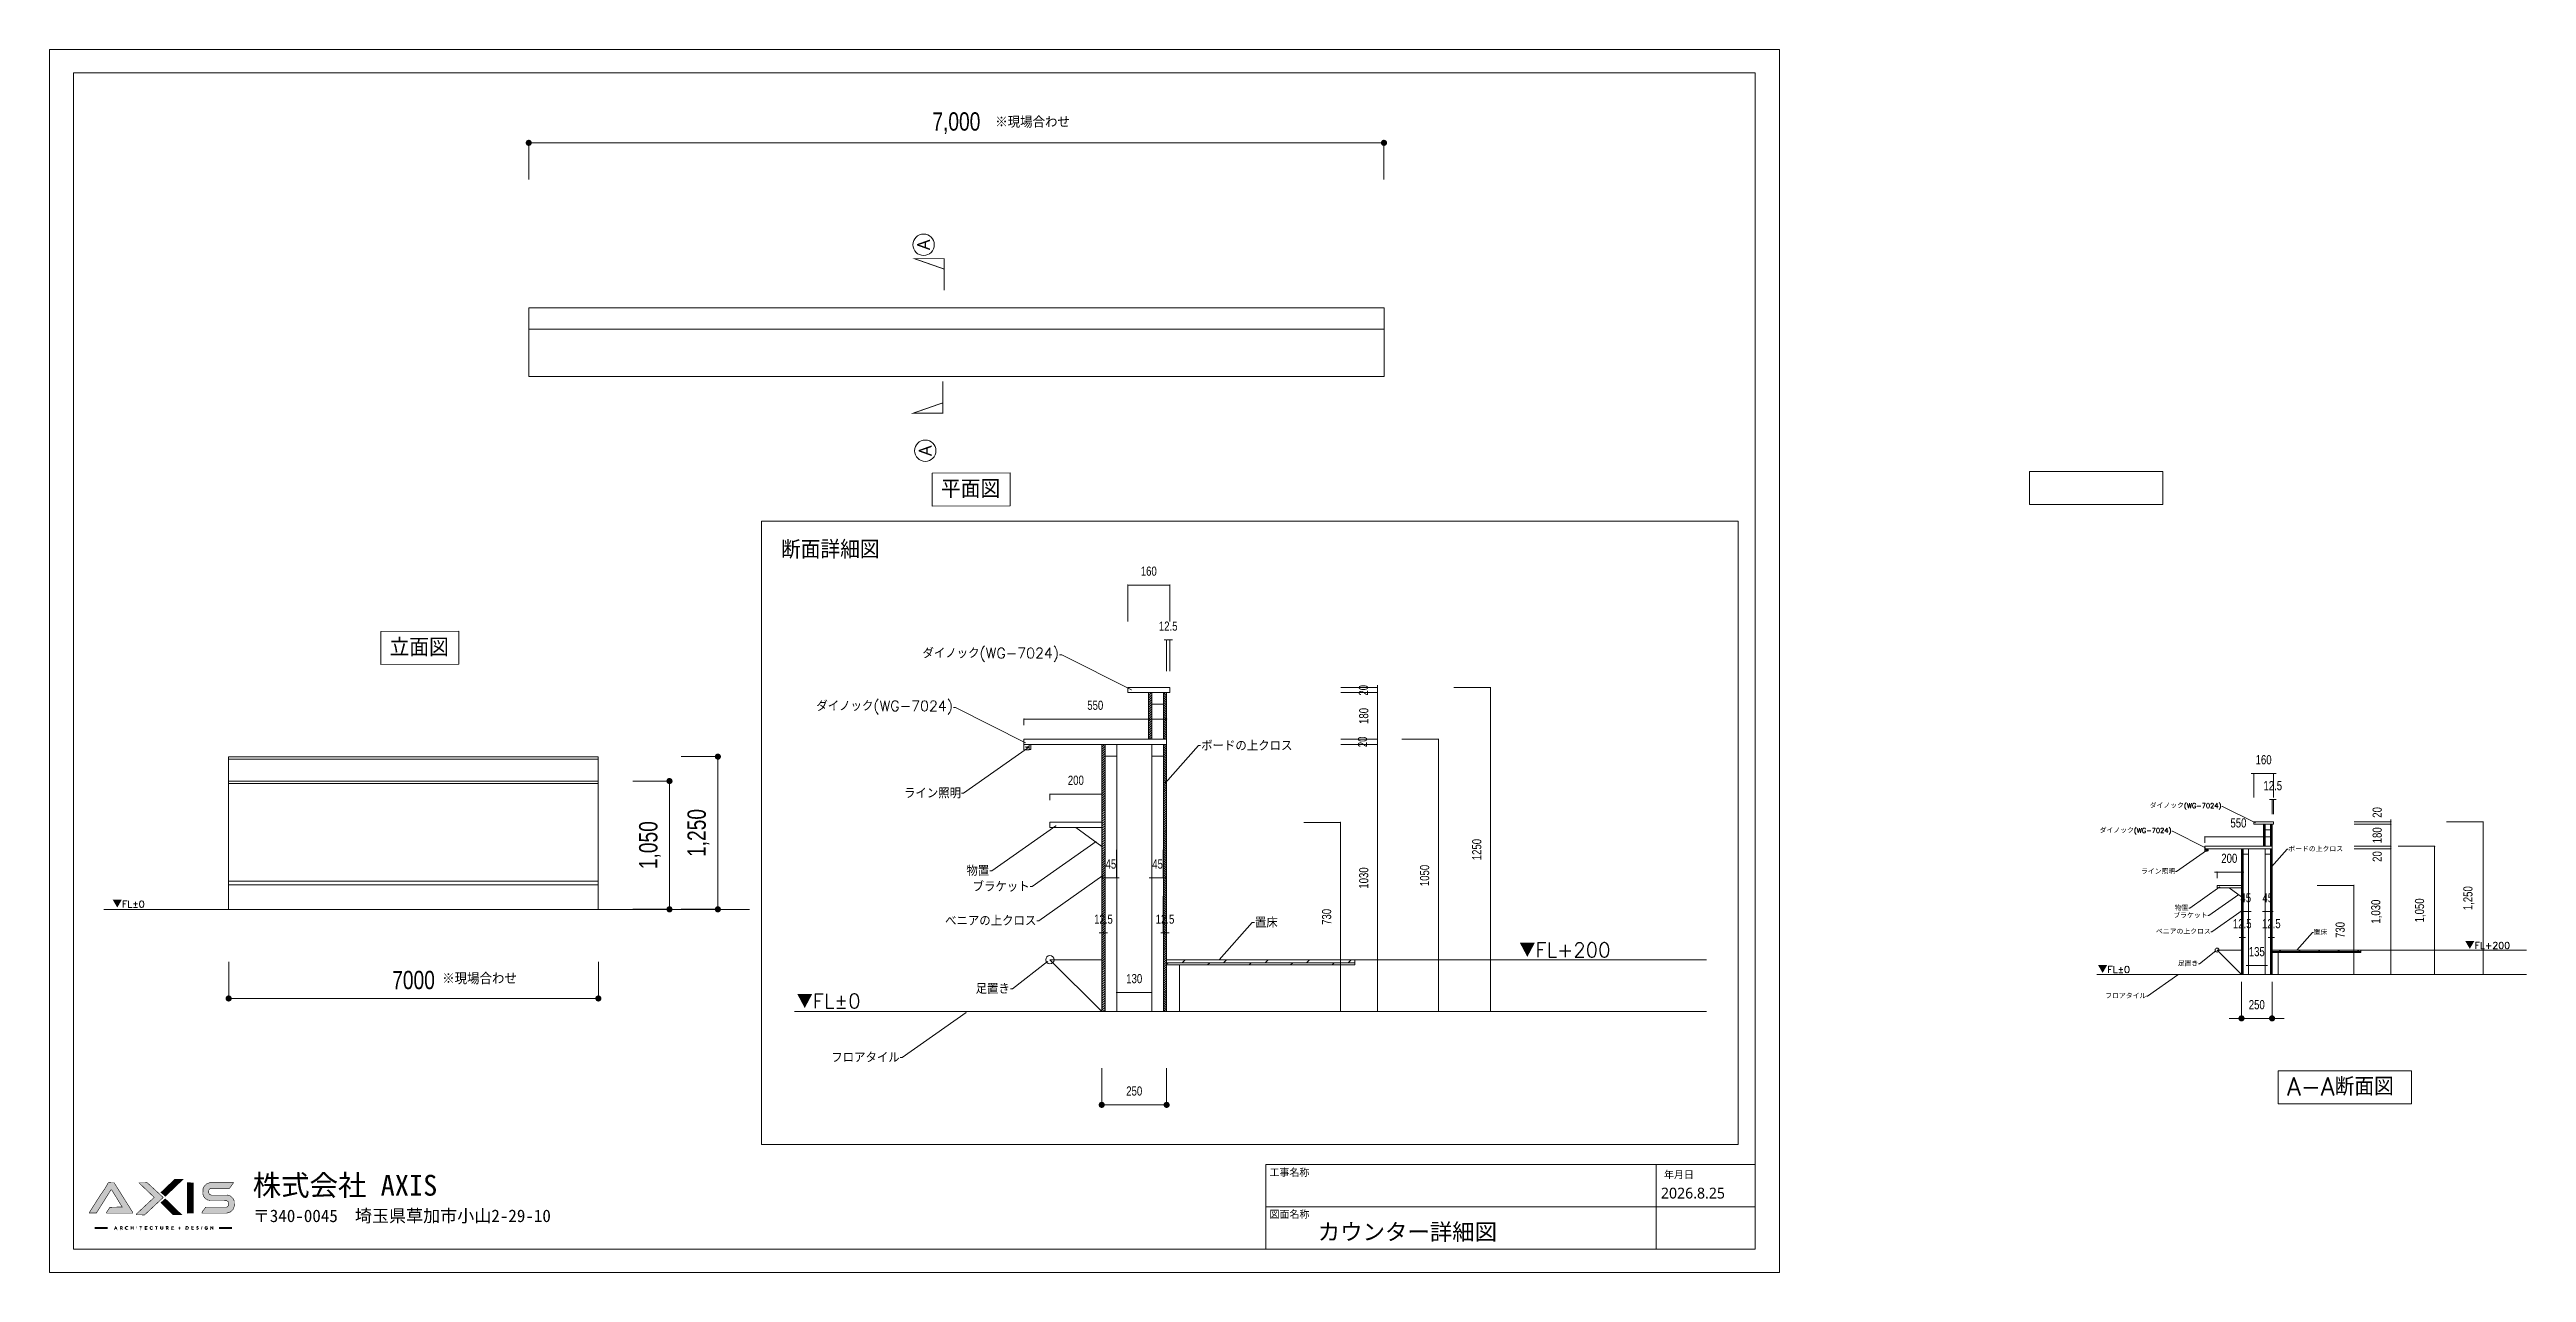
# Model space of a CAD drawing. Header units: millimetres. Extents: x -472210 to 610932, y -1721835 to -571782.
# Drawn here: x 548636 to 568909, y -1708993 to -1698981 of the extents above; entities that cross this region are included whole.
import ezdxf
from ezdxf import colors
from ezdxf.entities.mleader import LeaderData, LeaderLine
from ezdxf.enums import TextEntityAlignment as Align
from ezdxf.math import Vec2, Vec3

# ---------------------------------------------------------------- set-up
doc = ezdxf.new("R2010")
doc.units = ezdxf.units.MM
doc.header["$LTSCALE"] = 400
doc.layers.get('0').update_dxf_attribs({"lineweight": 5})
doc.layers.add('_0-0_0', color=7, linetype='Continuous', lineweight=5)
doc.layers.add('文字', color=7, linetype='Continuous', lineweight=5)
doc.layers.add('LOGO_DARK', color=7, linetype='Continuous', true_color=0x131b00)
doc.layers.add('LOGO_ORANGE', color=7, linetype='Continuous', true_color=0xdc6700)
doc.styles.add('AIDRAW_TXT_STYLE', font='simplex.shx', dxfattribs={"height": 200, "bigfont": 'extfont2.shx'})
doc.styles.add('gothic', font='MS PGothic.ttf', dxfattribs={"width": 0.8})
doc.styles.get("Standard").update_dxf_attribs({"font": 'simplex.shx', "bigfont": 'extfont2.shx'})
doc.styles.add('メイリオ', font='')
doc.styles.add('丸ゴシック', font='HGRSMP.TTF')
doc.styles.add('小岩', font='MS Mincho.ttf', dxfattribs={"height": 150})
doc.styles.get('メイリオ').set_extended_font_data('Meiryo')
doc.dimstyles.new('外構300', dxfattribs={"dimtxt": 150, "dimasz": 50, "dimexe": 0, "dimexo": 200, "dimgap": 75, "dimtad": 1, "dimdec": 0, "dimzin": 12, "dimdsep": 46, "dimlunit": 6, "dimtxsty": 'gothic', "dimblk": 'DOT', "dimcen": 0, "dimclrd": 256, "dimclre": 256, "dimclrt": 256, "dimadec": 0, "dimazin": 0, "dimtfac": 1, "dimtdec": 0, "dimtix": 1, "dimtmove": 2, "dimatfit": 3, "dimldrblk": 'DOT', "dimfxl": 300, "dimfxlon": 1, "dimtolj": 1, "dimtzin": 12, "dimlwd": -1, "dimlwe": -1, "dimarcsym": 0})
pattern_1 = [(45, (-699235.009, 1863419.842), (-9.53145831, 9.53145831), [])]
pattern_2 = [(45, (-25333.327, -24649.3947), (-4.49012806, 4.49012806), [])]

msp = doc.modelspace()

# ---------------------------------------------------------------- texts
at = {"style": 'メイリオ'}
for s, height, p in [('工事名称', 59.795, (558621.25, -1708204.09)), ('年月日', 59.795, (561850.19, -1708222.16)), ('2026.8.25', 88.683, (561824.9, -1708387.71)), ('図面名称', 59.795, (558621.25, -1708546.42)), ('カウンター詳細図', 134.539, (559015.82, -1708728.02))]:
    msp.add_text(s, height=height, dxfattribs=at).set_placement(p)
at = {"ltscale": 10, "insert": (550298.89, -1708193.96), "char_height": 170.5758, "attachment_point": 1, "style": '小岩'}
msp.add_mtext_dynamic_manual_height_columns('\\pxt3;株式会社 AXIS\\P{\\H0.6x;〒340-0045\u3000埼玉県草加市小山2-29-10}', width=4718.2784, gutter_width=852.88, heights=[0], dxfattribs=at)
at = {"layer": '_0-0_0', "style": 'AIDRAW_TXT_STYLE'}
for s, height, p in [('※現場合わせ', 92.603, (556376.63, -1699621.04)), ('平面図', 146.796, (555932.54, -1702652.15)), ('断面詳細図', 146.796, (554622.56, -1703148.23)), ('立面図', 146.796, (551419.17, -1703948.72)), ('▼FL±0', 55.931, (549150.97, -1706005.83)), ('▼FL+200', 118.728, (560666.37, -1706411.71)), ('▼FL+200', 55.931, (568406.53, -1706343.88)), ('※現場合わせ', 92.603, (551849.85, -1706633.86)), ('▼FL±0', 55.931, (565401.17, -1706541.15)), ('▼FL±0', 118.728, (554751.78, -1706830.48)), ('A-A断面図', 146.796, (566949.27, -1707544.59))]:
    msp.add_text(s, height=height, dxfattribs=at).set_placement(p)

# ---------------------------------------------------------------- blocks, each defined once
blk = doc.blocks.new('_Dot')
at = {"color": 0, "linetype": 'ByBlock', "lineweight": -2}
blk.add_line((-0.5, 0), (-1, 0), dxfattribs=at)
at = {"color": 0, "linetype": 'ByBlock', "const_width": 0.5}
blk.add_lwpolyline([(-0.25, 0, 1), (0.25, 0, 1)], format="xyb", close=True, dxfattribs=at)
blk = doc.blocks.new('*D375')
at = {"layer": '_0-0_0', "transparency": 16777216}
for p, q in [((553806, -1704770), (554106, -1704770)), ((554106, -1704820), (554106, -1705970)), ((553806, -1706020), (554106, -1706020))]:
    blk.add_line(p, q, dxfattribs=at)
at = {"layer": 'Defpoints', "color": 0, "transparency": 16777216}
for p in [(552776, -1704770), (552776, -1706020), (554106, -1706020)]:
    blk.add_point(p, dxfattribs=at)
at = {"layer": '_0-0_0', "transparency": 16777216, "xscale": 50, "yscale": 50, "zscale": 50}
for p, rotation in [((554106, -1704770), 90), ((554106, -1706020), 270)]:
    blk.add_blockref('_Dot', p, dxfattribs=dict(at, rotation=rotation))
at = {"layer": '_0-0_0', "transparency": 16777216, "insert": (553946, -1705395), "char_height": 150, "attachment_point": 5, "rotation": 90, "style": 'gothic'}
blk.add_mtext('\\A1;1,250', dxfattribs=at)
blk = doc.blocks.new('*D376')
at = {"layer": '_0-0_0', "transparency": 16777216}
for p, q in [((553410, -1704970), (553710, -1704970)), ((553710, -1705020), (553710, -1705970)), ((553410, -1706020), (553710, -1706020))]:
    blk.add_line(p, q, dxfattribs=at)
at = {"layer": 'Defpoints', "color": 0, "transparency": 16777216}
for p in [(552823, -1704970), (552823, -1706020), (553710, -1706020)]:
    blk.add_point(p, dxfattribs=at)
at = {"layer": '_0-0_0', "transparency": 16777216, "xscale": 50, "yscale": 50, "zscale": 50}
for p, rotation in [((553710, -1704970), 90), ((553710, -1706020), 270)]:
    blk.add_blockref('_Dot', p, dxfattribs=dict(at, rotation=rotation))
at = {"layer": '_0-0_0', "transparency": 16777216, "insert": (553550, -1705495), "char_height": 150, "attachment_point": 5, "rotation": 90, "style": 'gothic'}
blk.add_mtext('\\A1;1,050', dxfattribs=at)
blk = doc.blocks.new('*D377')
at = {"layer": '_0-0_0', "transparency": 16777216}
for p, q in [((550102, -1706450), (550102, -1706750)), ((553128, -1706450), (553128, -1706750)), ((550152, -1706750), (553078, -1706750))]:
    blk.add_line(p, q, dxfattribs=at)
at = {"layer": 'Defpoints', "color": 0, "transparency": 16777216}
for p in [(550102, -1705732), (553128, -1705732), (553128, -1706750)]:
    blk.add_point(p, dxfattribs=at)
at = {"layer": '_0-0_0', "transparency": 16777216, "xscale": 50, "yscale": 50, "zscale": 50, "rotation": 180}
blk.add_blockref('_Dot', (550102, -1706750), dxfattribs=at)
at = {"layer": '_0-0_0', "transparency": 16777216, "xscale": 50, "yscale": 50, "zscale": 50}
blk.add_blockref('_Dot', (553128, -1706750), dxfattribs=at)
at = {"layer": '_0-0_0', "transparency": 16777216, "insert": (551615, -1706600), "char_height": 150, "width": 366.14, "attachment_point": 5, "style": 'gothic'}
blk.add_mtext('\\A1;7000', dxfattribs=at)
blk = doc.blocks.new('*D378')
at = {"layer": '_0-0_0', "transparency": 16777216}
for p, q in [((560130, -1704204), (560430, -1704204)), ((560430, -1704214), (560430, -1706847)), ((560130, -1706857), (560430, -1706857))]:
    blk.add_line(p, q, dxfattribs=at)
at = {"layer": 'Defpoints', "color": 0, "transparency": 16777216}
for p in [(557607, -1704204), (557607, -1706857), (560430, -1706857)]:
    blk.add_point(p, dxfattribs=at)
at = {"layer": '_0-0_0', "transparency": 16777216, "xscale": 10, "yscale": 10, "zscale": 10}
for p, rotation in [((560430, -1704204), 90), ((560430, -1706857), 270)]:
    blk.add_blockref('_Dot', p, dxfattribs=dict(at, rotation=rotation))
at = {"layer": '_0-0_0', "transparency": 16777216, "insert": (560318, -1705531), "char_height": 75, "attachment_point": 5, "rotation": 90, "style": 'gothic'}
blk.add_mtext('\\A1;1250', dxfattribs=at)
blk = doc.blocks.new('*D379')
at = {"layer": '_0-0_0', "transparency": 16777216}
for p, q in [((559704, -1704628), (560004, -1704628)), ((560004, -1704638), (560004, -1706847)), ((559704, -1706857), (560004, -1706857))]:
    blk.add_line(p, q, dxfattribs=at)
at = {"layer": 'Defpoints', "color": 0, "transparency": 16777216}
for p in [(558121, -1704628), (558095, -1706857), (560004, -1706857)]:
    blk.add_point(p, dxfattribs=at)
at = {"layer": '_0-0_0', "transparency": 16777216, "xscale": 10, "yscale": 10, "zscale": 10}
for p, rotation in [((560004, -1704628), 90), ((560004, -1706857), 270)]:
    blk.add_blockref('_Dot', p, dxfattribs=dict(at, rotation=rotation))
at = {"layer": '_0-0_0', "transparency": 16777216, "insert": (559891, -1705743), "char_height": 75, "attachment_point": 5, "rotation": 90, "style": 'gothic'}
blk.add_mtext('\\A1;1050', dxfattribs=at)
blk = doc.blocks.new('*D380')
at = {"layer": '_0-0_0', "transparency": 16777216}
for p, q in [((557248, -1707321), (557248, -1707621)), ((557779, -1707321), (557779, -1707621)), ((557729, -1707621), (557298, -1707621))]:
    blk.add_line(p, q, dxfattribs=at)
at = {"layer": 'Defpoints', "color": 0, "transparency": 16777216}
for p in [(557248, -1706531), (557779, -1706531), (557248, -1707621)]:
    blk.add_point(p, dxfattribs=at)
at = {"layer": '_0-0_0', "transparency": 16777216, "xscale": 50, "yscale": 50, "zscale": 50, "rotation": 180}
blk.add_blockref('_Dot', (557248, -1707621), dxfattribs=at)
at = {"layer": '_0-0_0', "transparency": 16777216, "xscale": 50, "yscale": 50, "zscale": 50}
blk.add_blockref('_Dot', (557779, -1707621), dxfattribs=at)
at = {"layer": '_0-0_0', "transparency": 16777216, "insert": (557514, -1707508), "char_height": 75, "attachment_point": 5, "style": 'gothic'}
blk.add_mtext('\\A1;250', dxfattribs=at)
blk = doc.blocks.new('*D382')
at = {"layer": '_0-0_0', "transparency": 16777216}
for p, q in [((557248, -1705913), (557248, -1706213)), ((557275, -1705913), (557275, -1706213)), ((557238, -1706213), (557228, -1706213)), ((557248, -1706213), (557275, -1706213)), ((557285, -1706213), (557295, -1706213))]:
    blk.add_line(p, q, dxfattribs=at)
at = {"layer": 'Defpoints', "color": 0, "transparency": 16777216}
for p in [(557248, -1705505), (557275, -1705505), (557275, -1706213)]:
    blk.add_point(p, dxfattribs=at)
at = {"layer": '_0-0_0', "transparency": 16777216, "xscale": 10, "yscale": 10, "zscale": 10}
blk.add_blockref('_Dot', (557248, -1706213), dxfattribs=at)
at = {"layer": '_0-0_0', "transparency": 16777216, "xscale": 10, "yscale": 10, "zscale": 10, "rotation": 180}
blk.add_blockref('_Dot', (557275, -1706213), dxfattribs=at)
at = {"layer": '_0-0_0', "transparency": 16777216, "insert": (557262, -1706101), "char_height": 75, "attachment_point": 5, "style": 'gothic'}
blk.add_mtext('\\A1;12.5', dxfattribs=at)
blk = doc.blocks.new('*D383')
at = {"layer": '_0-0_0', "transparency": 16777216}
for p, q in [((557752, -1705913), (557752, -1706213)), ((557779, -1705913), (557779, -1706213)), ((557742, -1706213), (557732, -1706213)), ((557752, -1706213), (557779, -1706213)), ((557789, -1706213), (557799, -1706213))]:
    blk.add_line(p, q, dxfattribs=at)
at = {"layer": 'Defpoints', "color": 0, "transparency": 16777216}
for p in [(557752, -1705505), (557779, -1705505), (557779, -1706213)]:
    blk.add_point(p, dxfattribs=at)
at = {"layer": '_0-0_0', "transparency": 16777216, "xscale": 10, "yscale": 10, "zscale": 10}
blk.add_blockref('_Dot', (557752, -1706213), dxfattribs=at)
at = {"layer": '_0-0_0', "transparency": 16777216, "xscale": 10, "yscale": 10, "zscale": 10, "rotation": 180}
blk.add_blockref('_Dot', (557779, -1706213), dxfattribs=at)
at = {"layer": '_0-0_0', "transparency": 16777216, "insert": (557766, -1706101), "char_height": 75, "attachment_point": 5, "style": 'gothic'}
blk.add_mtext('\\A1;12.5', dxfattribs=at)
blk = doc.blocks.new('*D384')
at = {"layer": '_0-0_0', "transparency": 16777216}
for p, q in [((557275, -1705534), (557275, -1705763)), ((557370, -1705534), (557370, -1705763)), ((557265, -1705763), (557255, -1705763)), ((557275, -1705763), (557370, -1705763)), ((557380, -1705763), (557390, -1705763))]:
    blk.add_line(p, q, dxfattribs=at)
at = {"layer": 'Defpoints', "color": 0, "transparency": 16777216}
for p in [(557275, -1705334), (557370, -1705334), (557370, -1705763)]:
    blk.add_point(p, dxfattribs=at)
at = {"layer": '_0-0_0', "transparency": 16777216, "xscale": 10, "yscale": 10, "zscale": 10}
blk.add_blockref('_Dot', (557275, -1705763), dxfattribs=at)
at = {"layer": '_0-0_0', "transparency": 16777216, "xscale": 10, "yscale": 10, "zscale": 10, "rotation": 180}
blk.add_blockref('_Dot', (557370, -1705763), dxfattribs=at)
at = {"layer": '_0-0_0', "transparency": 16777216, "insert": (557323, -1705650), "char_height": 75, "attachment_point": 5, "style": 'gothic'}
blk.add_mtext('\\A1;45', dxfattribs=at)
blk = doc.blocks.new('*D385')
at = {"layer": '_0-0_0', "transparency": 16777216}
for p, q in [((557657, -1705534), (557657, -1705763)), ((557752, -1705534), (557752, -1705763)), ((557647, -1705763), (557637, -1705763)), ((557657, -1705763), (557752, -1705763)), ((557762, -1705763), (557772, -1705763))]:
    blk.add_line(p, q, dxfattribs=at)
at = {"layer": 'Defpoints', "color": 0, "transparency": 16777216}
for p in [(557657, -1705334), (557752, -1705334), (557752, -1705763)]:
    blk.add_point(p, dxfattribs=at)
at = {"layer": '_0-0_0', "transparency": 16777216, "xscale": 10, "yscale": 10, "zscale": 10}
blk.add_blockref('_Dot', (557657, -1705763), dxfattribs=at)
at = {"layer": '_0-0_0', "transparency": 16777216, "xscale": 10, "yscale": 10, "zscale": 10, "rotation": 180}
blk.add_blockref('_Dot', (557752, -1705763), dxfattribs=at)
at = {"layer": '_0-0_0', "transparency": 16777216, "insert": (557705, -1705650), "char_height": 75, "attachment_point": 5, "style": 'gothic'}
blk.add_mtext('\\A1;45', dxfattribs=at)
blk = doc.blocks.new('*D386')
at = {"layer": '_0-0_0', "transparency": 16777216}
blk.add_line((557380, -1706701), (557647, -1706701), dxfattribs=at)
at = {"layer": 'Defpoints', "color": 0, "transparency": 16777216}
for p in [(557657, -1706701), (557370, -1706857), (557657, -1706857)]:
    blk.add_point(p, dxfattribs=at)
at = {"layer": '_0-0_0', "transparency": 16777216, "xscale": 10, "yscale": 10, "zscale": 10, "rotation": 180}
blk.add_blockref('_Dot', (557370, -1706701), dxfattribs=at)
at = {"layer": '_0-0_0', "transparency": 16777216, "xscale": 10, "yscale": 10, "zscale": 10}
blk.add_blockref('_Dot', (557657, -1706701), dxfattribs=at)
at = {"layer": '_0-0_0', "transparency": 16777216, "insert": (557514, -1706588), "char_height": 75, "attachment_point": 5, "style": 'gothic'}
blk.add_mtext('\\A1;130', dxfattribs=at)
blk = doc.blocks.new('*D381')
at = {"layer": '_0-0_0', "transparency": 16777216}
for p, q in [((557769, -1703815), (557759, -1703815)), ((557779, -1703930), (557779, -1703815)), ((557779, -1703815), (557806, -1703815)), ((557806, -1703930), (557806, -1703815)), ((557816, -1703815), (557826, -1703815))]:
    blk.add_line(p, q, dxfattribs=at)
at = {"layer": 'Defpoints', "color": 0, "transparency": 16777216}
for p in [(557806, -1703815), (557779, -1704130), (557806, -1704130)]:
    blk.add_point(p, dxfattribs=at)
at = {"layer": '_0-0_0', "transparency": 16777216, "xscale": 10, "yscale": 10, "zscale": 10}
blk.add_blockref('_Dot', (557779, -1703815), dxfattribs=at)
at = {"layer": '_0-0_0', "transparency": 16777216, "xscale": 10, "yscale": 10, "zscale": 10, "rotation": 180}
blk.add_blockref('_Dot', (557806, -1703815), dxfattribs=at)
at = {"layer": '_0-0_0', "transparency": 16777216, "insert": (557792, -1703702), "char_height": 75, "attachment_point": 5, "style": 'gothic'}
blk.add_mtext('\\A1;12.5', dxfattribs=at)
blk = doc.blocks.new('*D387')
at = {"layer": '_0-0_0', "transparency": 16777216}
for p, q in [((559205, -1704204), (559505, -1704204)), ((559505, -1704194), (559505, -1704184)), ((559505, -1704204), (559505, -1704246)), ((559205, -1704246), (559505, -1704246)), ((559505, -1704256), (559505, -1704266))]:
    blk.add_line(p, q, dxfattribs=at)
at = {"layer": 'Defpoints', "color": 0, "transparency": 16777216}
for p in [(557319, -1704204), (557319, -1704246), (559505, -1704246)]:
    blk.add_point(p, dxfattribs=at)
at = {"layer": '_0-0_0', "transparency": 16777216, "xscale": 10, "yscale": 10, "zscale": 10}
for p, rotation in [((559505, -1704204), 270), ((559505, -1704246), 90)]:
    blk.add_blockref('_Dot', p, dxfattribs=dict(at, rotation=rotation))
at = {"layer": '_0-0_0', "transparency": 16777216, "insert": (559390, -1704227), "char_height": 75, "attachment_point": 5, "rotation": 90, "style": 'gothic'}
blk.add_mtext('\\A1;20', dxfattribs=at)
blk = doc.blocks.new('*D388')
at = {"layer": '_0-0_0', "transparency": 16777216}
for p, q in [((559205, -1704246), (559505, -1704246)), ((559505, -1704256), (559505, -1704618)), ((559205, -1704628), (559505, -1704628))]:
    blk.add_line(p, q, dxfattribs=at)
at = {"layer": 'Defpoints', "color": 0, "transparency": 16777216}
for p in [(557319, -1704246), (557266, -1704628), (559505, -1704628)]:
    blk.add_point(p, dxfattribs=at)
at = {"layer": '_0-0_0', "transparency": 16777216, "xscale": 10, "yscale": 10, "zscale": 10}
for p, rotation in [((559505, -1704246), 90), ((559505, -1704628), 270)]:
    blk.add_blockref('_Dot', p, dxfattribs=dict(at, rotation=rotation))
at = {"layer": '_0-0_0', "transparency": 16777216, "insert": (559393, -1704437), "char_height": 75, "attachment_point": 5, "rotation": 90, "style": 'gothic'}
blk.add_mtext('\\A1;180', dxfattribs=at)
blk = doc.blocks.new('*D389')
at = {"layer": '_0-0_0', "transparency": 16777216}
for p, q in [((559505, -1704618), (559505, -1704608)), ((559205, -1704628), (559505, -1704628)), ((559205, -1704671), (559505, -1704671)), ((559505, -1704628), (559505, -1704671)), ((559505, -1704681), (559505, -1704691))]:
    blk.add_line(p, q, dxfattribs=at)
at = {"layer": 'Defpoints', "color": 0, "transparency": 16777216}
for p in [(557266, -1704628), (557279, -1704671), (559505, -1704671)]:
    blk.add_point(p, dxfattribs=at)
at = {"layer": '_0-0_0', "transparency": 16777216, "xscale": 10, "yscale": 10, "zscale": 10}
for p, rotation in [((559505, -1704628), 270), ((559505, -1704671), 90)]:
    blk.add_blockref('_Dot', p, dxfattribs=dict(at, rotation=rotation))
at = {"layer": '_0-0_0', "transparency": 16777216, "insert": (559383, -1704649), "char_height": 75, "attachment_point": 5, "rotation": 90, "style": 'gothic'}
blk.add_mtext('\\A1;20', dxfattribs=at)
blk = doc.blocks.new('*D390')
at = {"layer": '_0-0_0', "transparency": 16777216}
for p, q in [((559205, -1704671), (559505, -1704671)), ((559505, -1704681), (559505, -1706847)), ((559205, -1706857), (559505, -1706857))]:
    blk.add_line(p, q, dxfattribs=at)
at = {"layer": 'Defpoints', "color": 0, "transparency": 16777216}
for p in [(557279, -1704671), (557293, -1706857), (559505, -1706857)]:
    blk.add_point(p, dxfattribs=at)
at = {"layer": '_0-0_0', "transparency": 16777216, "xscale": 10, "yscale": 10, "zscale": 10}
for p, rotation in [((559505, -1704671), 90), ((559505, -1706857), 270)]:
    blk.add_blockref('_Dot', p, dxfattribs=dict(at, rotation=rotation))
at = {"layer": '_0-0_0', "transparency": 16777216, "insert": (559393, -1705764), "char_height": 75, "attachment_point": 5, "rotation": 90, "style": 'gothic'}
blk.add_mtext('\\A1;1030', dxfattribs=at)
blk = doc.blocks.new('丸記号')
at = {"transparency": 16777216}
blk.add_circle((0, 0), 125, dxfattribs=at)
at = {"transparency": 16777216, "style": '丸ゴシック'}
blk.add_attdef('記号', text='', height=150, dxfattribs=at).set_placement((0, 0), align=Align.MIDDLE)
blk = doc.blocks.new('*D391')
at = {"layer": '_0-0_0', "transparency": 16777216}
for p, q in [((557461, -1703665), (557461, -1703365)), ((557796, -1703365), (557471, -1703365)), ((557806, -1703665), (557806, -1703365))]:
    blk.add_line(p, q, dxfattribs=at)
at = {"layer": 'Defpoints', "color": 0, "transparency": 16777216}
for p in [(557461, -1703365), (557461, -1704204), (557806, -1704204)]:
    blk.add_point(p, dxfattribs=at)
at = {"layer": '_0-0_0', "transparency": 16777216, "xscale": 10, "yscale": 10, "zscale": 10, "rotation": 180}
blk.add_blockref('_Dot', (557461, -1703365), dxfattribs=at)
at = {"layer": '_0-0_0', "transparency": 16777216, "xscale": 10, "yscale": 10, "zscale": 10}
blk.add_blockref('_Dot', (557806, -1703365), dxfattribs=at)
at = {"layer": '_0-0_0', "transparency": 16777216, "insert": (557633, -1703252), "char_height": 75, "attachment_point": 5, "style": 'gothic'}
blk.add_mtext('\\A1;160', dxfattribs=at)
blk = doc.blocks.new('*D392')
at = {"layer": '_0-0_0', "transparency": 16777216}
for p, q in [((558901, -1705308), (559201, -1705308)), ((559201, -1705318), (559201, -1706847)), ((558901, -1706857), (559201, -1706857))]:
    blk.add_line(p, q, dxfattribs=at)
at = {"layer": 'Defpoints', "color": 0, "transparency": 16777216}
for p in [(557248, -1705308), (557248, -1706857), (559201, -1706857)]:
    blk.add_point(p, dxfattribs=at)
at = {"layer": '_0-0_0', "transparency": 16777216, "xscale": 10, "yscale": 10, "zscale": 10}
for p, rotation in [((559201, -1705308), 90), ((559201, -1706857), 270)]:
    blk.add_blockref('_Dot', p, dxfattribs=dict(at, rotation=rotation))
at = {"layer": '_0-0_0', "transparency": 16777216, "insert": (559089, -1706082), "char_height": 75, "attachment_point": 5, "rotation": 90, "style": 'gothic'}
blk.add_mtext('\\A1;730', dxfattribs=at)
blk = doc.blocks.new('*D393')
at = {"layer": '_0-0_0', "transparency": 16777216}
for p, q in [((556611, -1704512), (556611, -1704462)), ((556621, -1704462), (557769, -1704462)), ((557779, -1704512), (557779, -1704462))]:
    blk.add_line(p, q, dxfattribs=at)
at = {"layer": 'Defpoints', "color": 0, "transparency": 16777216}
for p in [(557779, -1704462), (556611, -1706423), (557779, -1706423)]:
    blk.add_point(p, dxfattribs=at)
at = {"layer": '_0-0_0', "transparency": 16777216, "xscale": 10, "yscale": 10, "zscale": 10, "rotation": 180}
blk.add_blockref('_Dot', (556611, -1704462), dxfattribs=at)
at = {"layer": '_0-0_0', "transparency": 16777216, "xscale": 10, "yscale": 10, "zscale": 10}
blk.add_blockref('_Dot', (557779, -1704462), dxfattribs=at)
at = {"layer": '_0-0_0', "transparency": 16777216, "insert": (557195, -1704350), "char_height": 75, "attachment_point": 5, "style": 'gothic'}
blk.add_mtext('\\A1;550', dxfattribs=at)
blk = doc.blocks.new('*D394')
at = {"layer": '_0-0_0', "transparency": 16777216}
for p, q in [((556824, -1705127), (556824, -1705077)), ((556834, -1705077), (557238, -1705077)), ((557248, -1705127), (557248, -1705077))]:
    blk.add_line(p, q, dxfattribs=at)
at = {"layer": 'Defpoints', "color": 0, "transparency": 16777216}
for p in [(557248, -1705077), (556824, -1706161), (557248, -1706161)]:
    blk.add_point(p, dxfattribs=at)
at = {"layer": '_0-0_0', "transparency": 16777216, "xscale": 10, "yscale": 10, "zscale": 10, "rotation": 180}
blk.add_blockref('_Dot', (556824, -1705077), dxfattribs=at)
at = {"layer": '_0-0_0', "transparency": 16777216, "xscale": 10, "yscale": 10, "zscale": 10}
blk.add_blockref('_Dot', (557248, -1705077), dxfattribs=at)
at = {"layer": '_0-0_0', "transparency": 16777216, "insert": (557036, -1704964), "char_height": 75, "width": 184.43, "attachment_point": 5, "style": 'gothic'}
blk.add_mtext('\\A1;200', dxfattribs=at)
blk = doc.blocks.new('*D395')
at = {"transparency": 16777216}
for p, q in [((552558, -1700045), (552558, -1699745)), ((552608, -1699745), (559508, -1699745)), ((559558, -1700045), (559558, -1699745))]:
    blk.add_line(p, q, dxfattribs=at)
at = {"layer": 'Defpoints', "color": 0, "transparency": 16777216}
for p in [(559558, -1699745), (552558, -1701097), (559558, -1701097)]:
    blk.add_point(p, dxfattribs=at)
at = {"transparency": 16777216, "xscale": 50, "yscale": 50, "zscale": 50, "rotation": 180}
blk.add_blockref('_Dot', (552558, -1699745), dxfattribs=at)
at = {"transparency": 16777216, "xscale": 50, "yscale": 50, "zscale": 50}
blk.add_blockref('_Dot', (559558, -1699745), dxfattribs=at)
at = {"transparency": 16777216, "insert": (556058, -1699584), "char_height": 150, "attachment_point": 5, "style": 'gothic'}
blk.add_mtext('\\A1;7,000', dxfattribs=at)
blk = doc.blocks.new('*D396')
at = {"layer": '_0-0_0', "transparency": 16777216}
for p, q in [((568254, -1705304), (568554, -1705304)), ((568554, -1705314), (568554, -1706544)), ((568254, -1706554), (568554, -1706554))]:
    blk.add_line(p, q, dxfattribs=at)
at = {"layer": 'Defpoints', "color": 0, "transparency": 16777216}
for p in [(567224, -1705304), (567224, -1706554), (568554, -1706554)]:
    blk.add_point(p, dxfattribs=at)
at = {"layer": '_0-0_0', "transparency": 16777216, "xscale": 10, "yscale": 10, "zscale": 10}
for p, rotation in [((568554, -1705304), 90), ((568554, -1706554), 270)]:
    blk.add_blockref('_Dot', p, dxfattribs=dict(at, rotation=rotation))
at = {"layer": '_0-0_0', "transparency": 16777216, "insert": (568437, -1705929), "char_height": 75, "attachment_point": 5, "rotation": 90, "style": 'gothic'}
blk.add_mtext('\\A1;1,250', dxfattribs=at)
blk = doc.blocks.new('*D397')
at = {"layer": '_0-0_0', "transparency": 16777216}
for p, q in [((567858, -1705504), (568158, -1705504)), ((568158, -1705514), (568158, -1706544)), ((567858, -1706554), (568158, -1706554))]:
    blk.add_line(p, q, dxfattribs=at)
at = {"layer": 'Defpoints', "color": 0, "transparency": 16777216}
for p in [(567272, -1705504), (567259, -1706554), (568158, -1706554)]:
    blk.add_point(p, dxfattribs=at)
at = {"layer": '_0-0_0', "transparency": 16777216, "xscale": 10, "yscale": 10, "zscale": 10}
for p, rotation in [((568158, -1705504), 90), ((568158, -1706554), 270)]:
    blk.add_blockref('_Dot', p, dxfattribs=dict(at, rotation=rotation))
at = {"layer": '_0-0_0', "transparency": 16777216, "insert": (568041, -1706029), "char_height": 75, "attachment_point": 5, "rotation": 90, "style": 'gothic'}
blk.add_mtext('\\A1;1,050', dxfattribs=at)
blk = doc.blocks.new('*D398')
at = {"layer": '_0-0_0', "transparency": 16777216}
for p, q in [((566577, -1706613), (566577, -1706913)), ((566827, -1706613), (566827, -1706913)), ((566527, -1706913), (566477, -1706913)), ((566827, -1706913), (566577, -1706913)), ((566877, -1706913), (566927, -1706913))]:
    blk.add_line(p, q, dxfattribs=at)
at = {"layer": 'Defpoints', "color": 0, "transparency": 16777216}
for p in [(566577, -1706400), (566827, -1706400), (566577, -1706913)]:
    blk.add_point(p, dxfattribs=at)
at = {"layer": '_0-0_0', "transparency": 16777216, "xscale": 50, "yscale": 50, "zscale": 50}
blk.add_blockref('_Dot', (566577, -1706913), dxfattribs=at)
at = {"layer": '_0-0_0', "transparency": 16777216, "xscale": 50, "yscale": 50, "zscale": 50, "rotation": 180}
blk.add_blockref('_Dot', (566827, -1706913), dxfattribs=at)
at = {"layer": '_0-0_0', "transparency": 16777216, "insert": (566702, -1706801), "char_height": 75, "attachment_point": 5, "style": 'gothic'}
blk.add_mtext('\\A1;250', dxfattribs=at)
blk = doc.blocks.new('*D399')
at = {"layer": '_0-0_0', "transparency": 16777216}
for p, q in [((566577, -1706117), (566577, -1706250)), ((566590, -1706117), (566590, -1706250)), ((566567, -1706250), (566557, -1706250)), ((566577, -1706250), (566590, -1706250)), ((566600, -1706250), (566610, -1706250))]:
    blk.add_line(p, q, dxfattribs=at)
at = {"layer": 'Defpoints', "color": 0, "transparency": 16777216}
for p in [(566577, -1705917), (566590, -1705917), (566590, -1706250)]:
    blk.add_point(p, dxfattribs=at)
at = {"layer": '_0-0_0', "transparency": 16777216, "xscale": 10, "yscale": 10, "zscale": 10}
blk.add_blockref('_Dot', (566577, -1706250), dxfattribs=at)
at = {"layer": '_0-0_0', "transparency": 16777216, "xscale": 10, "yscale": 10, "zscale": 10, "rotation": 180}
blk.add_blockref('_Dot', (566590, -1706250), dxfattribs=at)
at = {"layer": '_0-0_0', "transparency": 16777216, "insert": (566583, -1706138), "char_height": 75, "attachment_point": 5, "style": 'gothic'}
blk.add_mtext('\\A1;12.5', dxfattribs=at)
blk = doc.blocks.new('*D400')
at = {"layer": '_0-0_0', "transparency": 16777216}
for p, q in [((566815, -1706117), (566815, -1706250)), ((566827, -1706117), (566827, -1706250)), ((566805, -1706250), (566795, -1706250)), ((566815, -1706250), (566827, -1706250)), ((566837, -1706250), (566847, -1706250))]:
    blk.add_line(p, q, dxfattribs=at)
at = {"layer": 'Defpoints', "color": 0, "transparency": 16777216}
for p in [(566815, -1705917), (566827, -1705917), (566827, -1706250)]:
    blk.add_point(p, dxfattribs=at)
at = {"layer": '_0-0_0', "transparency": 16777216, "xscale": 10, "yscale": 10, "zscale": 10}
blk.add_blockref('_Dot', (566815, -1706250), dxfattribs=at)
at = {"layer": '_0-0_0', "transparency": 16777216, "xscale": 10, "yscale": 10, "zscale": 10, "rotation": 180}
blk.add_blockref('_Dot', (566827, -1706250), dxfattribs=at)
at = {"layer": '_0-0_0', "transparency": 16777216, "insert": (566821, -1706138), "char_height": 75, "attachment_point": 5, "style": 'gothic'}
blk.add_mtext('\\A1;12.5', dxfattribs=at)
blk = doc.blocks.new('*D401')
at = {"layer": '_0-0_0', "transparency": 16777216}
for p, q in [((566580, -1706038), (566570, -1706038)), ((566590, -1706036), (566590, -1706038)), ((566590, -1706038), (566635, -1706038)), ((566635, -1706036), (566635, -1706038)), ((566645, -1706038), (566655, -1706038))]:
    blk.add_line(p, q, dxfattribs=at)
at = {"layer": 'Defpoints', "color": 0, "transparency": 16777216}
for p in [(566590, -1705836), (566635, -1705836), (566635, -1706038)]:
    blk.add_point(p, dxfattribs=at)
at = {"layer": '_0-0_0', "transparency": 16777216, "xscale": 10, "yscale": 10, "zscale": 10}
blk.add_blockref('_Dot', (566590, -1706038), dxfattribs=at)
at = {"layer": '_0-0_0', "transparency": 16777216, "xscale": 10, "yscale": 10, "zscale": 10, "rotation": 180}
blk.add_blockref('_Dot', (566635, -1706038), dxfattribs=at)
at = {"layer": '_0-0_0', "transparency": 16777216, "insert": (566612, -1705926), "char_height": 75, "attachment_point": 5, "style": 'gothic'}
blk.add_mtext('\\A1;45', dxfattribs=at)
blk = doc.blocks.new('*D402')
at = {"layer": '_0-0_0', "transparency": 16777216}
for p, q in [((566760, -1706038), (566750, -1706038)), ((566770, -1706036), (566770, -1706038)), ((566770, -1706038), (566815, -1706038)), ((566815, -1706036), (566815, -1706038)), ((566825, -1706038), (566835, -1706038))]:
    blk.add_line(p, q, dxfattribs=at)
at = {"layer": 'Defpoints', "color": 0, "transparency": 16777216}
for p in [(566770, -1705836), (566815, -1705836), (566815, -1706038)]:
    blk.add_point(p, dxfattribs=at)
at = {"layer": '_0-0_0', "transparency": 16777216, "xscale": 10, "yscale": 10, "zscale": 10}
blk.add_blockref('_Dot', (566770, -1706038), dxfattribs=at)
at = {"layer": '_0-0_0', "transparency": 16777216, "xscale": 10, "yscale": 10, "zscale": 10, "rotation": 180}
blk.add_blockref('_Dot', (566815, -1706038), dxfattribs=at)
at = {"layer": '_0-0_0', "transparency": 16777216, "insert": (566792, -1705926), "char_height": 75, "attachment_point": 5, "style": 'gothic'}
blk.add_mtext('\\A1;45', dxfattribs=at)
blk = doc.blocks.new('*D403')
at = {"layer": '_0-0_0', "transparency": 16777216}
for p, q in [((566625, -1706480), (566615, -1706480)), ((566635, -1706480), (566770, -1706480)), ((566780, -1706480), (566790, -1706480))]:
    blk.add_line(p, q, dxfattribs=at)
at = {"layer": 'Defpoints', "color": 0, "transparency": 16777216}
for p in [(566635, -1706554), (566770, -1706480), (566770, -1706554)]:
    blk.add_point(p, dxfattribs=at)
at = {"layer": '_0-0_0', "transparency": 16777216, "xscale": 10, "yscale": 10, "zscale": 10}
blk.add_blockref('_Dot', (566635, -1706480), dxfattribs=at)
at = {"layer": '_0-0_0', "transparency": 16777216, "xscale": 10, "yscale": 10, "zscale": 10, "rotation": 180}
blk.add_blockref('_Dot', (566770, -1706480), dxfattribs=at)
at = {"layer": '_0-0_0', "transparency": 16777216, "insert": (566702, -1706367), "char_height": 75, "attachment_point": 5, "style": 'gothic'}
blk.add_mtext('\\A1;135', dxfattribs=at)
blk = doc.blocks.new('*D404')
at = {"layer": '_0-0_0', "transparency": 16777216}
for p, q in [((566817, -1705121), (566807, -1705121)), ((566827, -1705121), (566840, -1705121)), ((566850, -1705121), (566860, -1705121))]:
    blk.add_line(p, q, dxfattribs=at)
at = {"layer": 'Defpoints', "color": 0, "transparency": 16777216}
for p in [(566840, -1705121), (566827, -1705269), (566840, -1705269)]:
    blk.add_point(p, dxfattribs=at)
at = {"layer": '_0-0_0', "transparency": 16777216, "xscale": 10, "yscale": 10, "zscale": 10}
blk.add_blockref('_Dot', (566827, -1705121), dxfattribs=at)
at = {"layer": '_0-0_0', "transparency": 16777216, "xscale": 10, "yscale": 10, "zscale": 10, "rotation": 180}
blk.add_blockref('_Dot', (566840, -1705121), dxfattribs=at)
at = {"layer": '_0-0_0', "transparency": 16777216, "insert": (566833, -1705008), "char_height": 75, "attachment_point": 5, "style": 'gothic'}
blk.add_mtext('\\A1;12.5', dxfattribs=at)
blk = doc.blocks.new('*D405')
at = {"layer": '_0-0_0', "transparency": 16777216}
for p, q in [((567500, -1705304), (567800, -1705304)), ((567500, -1705324), (567800, -1705324)), ((567800, -1705294), (567800, -1705284)), ((567800, -1705304), (567800, -1705324)), ((567800, -1705334), (567800, -1705344))]:
    blk.add_line(p, q, dxfattribs=at)
at = {"layer": 'Defpoints', "color": 0, "transparency": 16777216}
for p in [(566770, -1705304), (566770, -1705324), (567800, -1705324)]:
    blk.add_point(p, dxfattribs=at)
at = {"layer": '_0-0_0', "transparency": 16777216, "xscale": 10, "yscale": 10, "zscale": 10}
for p, rotation in [((567800, -1705304), 270), ((567800, -1705324), 90)]:
    blk.add_blockref('_Dot', p, dxfattribs=dict(at, rotation=rotation))
at = {"layer": '_0-0_0', "transparency": 16777216, "insert": (567688, -1705227), "char_height": 75, "attachment_point": 5, "rotation": 90, "style": 'gothic'}
blk.add_mtext('\\A1;20', dxfattribs=at)
blk = doc.blocks.new('*D406')
at = {"layer": '_0-0_0', "transparency": 16777216}
for p, q in [((567500, -1705324), (567800, -1705324)), ((567800, -1705314), (567800, -1705304)), ((567800, -1705324), (567800, -1705504)), ((567500, -1705504), (567800, -1705504)), ((567800, -1705514), (567800, -1705524))]:
    blk.add_line(p, q, dxfattribs=at)
at = {"layer": 'Defpoints', "color": 0, "transparency": 16777216}
for p in [(566770, -1705324), (566745, -1705504), (567800, -1705504)]:
    blk.add_point(p, dxfattribs=at)
at = {"layer": '_0-0_0', "transparency": 16777216, "xscale": 10, "yscale": 10, "zscale": 10}
for p, rotation in [((567800, -1705324), 270), ((567800, -1705504), 90)]:
    blk.add_blockref('_Dot', p, dxfattribs=dict(at, rotation=rotation))
at = {"layer": '_0-0_0', "transparency": 16777216, "insert": (567688, -1705414), "char_height": 75, "attachment_point": 5, "rotation": 90, "style": 'gothic'}
blk.add_mtext('\\A1;180', dxfattribs=at)
blk = doc.blocks.new('*D407')
at = {"layer": '_0-0_0', "transparency": 16777216}
for p, q in [((567500, -1705504), (567800, -1705504)), ((567500, -1705524), (567800, -1705524)), ((567800, -1705494), (567800, -1705484)), ((567800, -1705504), (567800, -1705524)), ((567800, -1705534), (567800, -1705544))]:
    blk.add_line(p, q, dxfattribs=at)
at = {"layer": 'Defpoints', "color": 0, "transparency": 16777216}
for p in [(566745, -1705504), (566752, -1705524), (567800, -1705524)]:
    blk.add_point(p, dxfattribs=at)
at = {"layer": '_0-0_0', "transparency": 16777216, "xscale": 10, "yscale": 10, "zscale": 10}
for p, rotation in [((567800, -1705504), 270), ((567800, -1705524), 90)]:
    blk.add_blockref('_Dot', p, dxfattribs=dict(at, rotation=rotation))
at = {"layer": '_0-0_0', "transparency": 16777216, "insert": (567688, -1705588), "char_height": 75, "attachment_point": 5, "rotation": 90, "style": 'gothic'}
blk.add_mtext('\\A1;20', dxfattribs=at)
blk = doc.blocks.new('*D408')
at = {"layer": '_0-0_0', "transparency": 16777216}
for p, q in [((567500, -1705524), (567800, -1705524)), ((567800, -1705534), (567800, -1706544)), ((567500, -1706554), (567800, -1706554))]:
    blk.add_line(p, q, dxfattribs=at)
at = {"layer": 'Defpoints', "color": 0, "transparency": 16777216}
for p in [(566752, -1705524), (566758, -1706554), (567800, -1706554)]:
    blk.add_point(p, dxfattribs=at)
at = {"layer": '_0-0_0', "transparency": 16777216, "xscale": 10, "yscale": 10, "zscale": 10}
for p, rotation in [((567800, -1705524), 90), ((567800, -1706554), 270)]:
    blk.add_blockref('_Dot', p, dxfattribs=dict(at, rotation=rotation))
at = {"layer": '_0-0_0', "transparency": 16777216, "insert": (567683, -1706039), "char_height": 75, "attachment_point": 5, "rotation": 90, "style": 'gothic'}
blk.add_mtext('\\A1;1,030', dxfattribs=at)
blk = doc.blocks.new('*D409')
at = {"layer": '_0-0_0', "transparency": 16777216}
for p, q in [((566667, -1704908), (566657, -1704908)), ((566677, -1705104), (566677, -1704908)), ((566840, -1704908), (566677, -1704908)), ((566840, -1705104), (566840, -1704908)), ((566850, -1704908), (566860, -1704908))]:
    blk.add_line(p, q, dxfattribs=at)
at = {"layer": 'Defpoints', "color": 0, "transparency": 16777216}
for p in [(566677, -1704908), (566677, -1705304), (566840, -1705304)]:
    blk.add_point(p, dxfattribs=at)
at = {"layer": '_0-0_0', "transparency": 16777216, "xscale": 10, "yscale": 10, "zscale": 10}
blk.add_blockref('_Dot', (566677, -1704908), dxfattribs=at)
at = {"layer": '_0-0_0', "transparency": 16777216, "xscale": 10, "yscale": 10, "zscale": 10, "rotation": 180}
blk.add_blockref('_Dot', (566840, -1704908), dxfattribs=at)
at = {"layer": '_0-0_0', "transparency": 16777216, "insert": (566758, -1704796), "char_height": 75, "attachment_point": 5, "style": 'gothic'}
blk.add_mtext('\\A1;160', dxfattribs=at)
blk = doc.blocks.new('*D411')
at = {"layer": '_0-0_0', "transparency": 16777216}
for p, q in [((567197, -1705824), (567497, -1705824)), ((567497, -1705834), (567497, -1706544)), ((567197, -1706554), (567497, -1706554))]:
    blk.add_line(p, q, dxfattribs=at)
at = {"layer": 'Defpoints', "color": 0, "transparency": 16777216}
for p in [(566577, -1705824), (566577, -1706554), (567497, -1706554)]:
    blk.add_point(p, dxfattribs=at)
at = {"layer": '_0-0_0', "transparency": 16777216, "xscale": 10, "yscale": 10, "zscale": 10}
for p, rotation in [((567497, -1705824), 90), ((567497, -1706554), 270)]:
    blk.add_blockref('_Dot', p, dxfattribs=dict(at, rotation=rotation))
at = {"layer": '_0-0_0', "transparency": 16777216, "insert": (567385, -1706189), "char_height": 75, "attachment_point": 5, "rotation": 90, "style": 'gothic'}
blk.add_mtext('\\A1;730', dxfattribs=at)
blk = doc.blocks.new('*D412')
at = {"layer": '_0-0_0', "transparency": 16777216}
for p, q in [((566277, -1705476), (566277, -1705426)), ((566287, -1705426), (566817, -1705426)), ((566827, -1705476), (566827, -1705426))]:
    blk.add_line(p, q, dxfattribs=at)
at = {"layer": 'Defpoints', "color": 0, "transparency": 16777216}
for p in [(566827, -1705426), (566277, -1706349), (566827, -1706349)]:
    blk.add_point(p, dxfattribs=at)
at = {"layer": '_0-0_0', "transparency": 16777216, "xscale": 10, "yscale": 10, "zscale": 10, "rotation": 180}
blk.add_blockref('_Dot', (566277, -1705426), dxfattribs=at)
at = {"layer": '_0-0_0', "transparency": 16777216, "xscale": 10, "yscale": 10, "zscale": 10}
blk.add_blockref('_Dot', (566827, -1705426), dxfattribs=at)
at = {"layer": '_0-0_0', "transparency": 16777216, "insert": (566552, -1705313), "char_height": 75, "attachment_point": 5, "style": 'gothic'}
blk.add_mtext('\\A1;550', dxfattribs=at)
blk = doc.blocks.new('*D410')
at = {"layer": '_0-0_0', "transparency": 16777216}
for p, q in [((566367, -1705715), (566357, -1705715)), ((566377, -1705765), (566377, -1705715)), ((566377, -1705715), (566577, -1705715)), ((566577, -1705765), (566577, -1705715)), ((566587, -1705715), (566597, -1705715))]:
    blk.add_line(p, q, dxfattribs=at)
at = {"layer": 'Defpoints', "color": 0, "transparency": 16777216}
for p in [(566577, -1705715), (566377, -1706226), (566577, -1706226)]:
    blk.add_point(p, dxfattribs=at)
at = {"layer": '_0-0_0', "transparency": 16777216, "xscale": 10, "yscale": 10, "zscale": 10}
blk.add_blockref('_Dot', (566377, -1705715), dxfattribs=at)
at = {"layer": '_0-0_0', "transparency": 16777216, "xscale": 10, "yscale": 10, "zscale": 10, "rotation": 180}
blk.add_blockref('_Dot', (566577, -1705715), dxfattribs=at)
at = {"layer": '_0-0_0', "transparency": 16777216, "insert": (566477, -1705603), "char_height": 75, "attachment_point": 5, "style": 'gothic'}
blk.add_mtext('\\A1;200', dxfattribs=at)

# ---------------------------------------------------------------- dimensions: what is measured, and where the dimension line sits
dim = msp.add_linear_dim(base=(559558.38, -1699744.72), p1=(552558.38, -1701096.75), p2=(559558.38, -1701096.75), dimstyle='外構300')
dim.commit()
dim.dimension.update_dxf_attribs({"geometry": '*D395', "text_midpoint": (556058.38, -1699584.5)})
at = {"layer": '_0-0_0'}
for base, p1, p2, text, override, picture, middle in [((557460.56, -1703364.61), (557805.51, -1704203.84), (557460.56, -1704203.84), '160', {"dimtxt": 75, "dimasz": 10, "dimdec": 1}, '*D391', (557633.04, -1703252.11)), ((557805.51, -1703814.83), (557778.98, -1704130.35), (557805.51, -1704130.35), '12.5', {"dimtxt": 75, "dimasz": 10, "dimdec": 1}, '*D381', (557792.24, -1703702.33)), ((557778.98, -1704462.23), (556611.46, -1706423.41), (557778.98, -1706423.41), '550', {"dimtxt": 75, "dimasz": 10, "dimdec": 1, "dimfxl": 50}, '*D393', (557195.22, -1704349.73)), ((566677.24, -1704908.43), (566839.74, -1705303.78), (566677.24, -1705303.78), '160', {"dimtxt": 75, "dimasz": 10, "dimdec": 1}, '*D409', (566758.49, -1704795.93)), ((557248.29, -1705076.96), (556823.73, -1706161.22), (557248.29, -1706161.22), '200', {"dimtxt": 75, "dimasz": 10, "dimdec": 1, "dimfxl": 50}, '*D394', (557036.01, -1704964.46)), ((557370.34, -1705762.88), (557274.82, -1705333.75), (557370.34, -1705333.75), '45', {"dimtxt": 75, "dimasz": 10, "dimdec": 1}, '*D384', (557322.58, -1705650.38)), ((557752.44, -1705762.88), (557656.92, -1705333.75), (557752.44, -1705333.75), '45', {"dimtxt": 75, "dimasz": 10, "dimdec": 1}, '*D385', (557704.68, -1705650.38)), ((557274.82, -1706213.04), (557248.29, -1705505.29), (557274.82, -1705505.29), '12.5', {"dimtxt": 75, "dimasz": 10, "dimdec": 1}, '*D382', (557261.55, -1706100.54)), ((557778.98, -1706213.04), (557752.44, -1705505.29), (557778.98, -1705505.29), '12.5', {"dimtxt": 75, "dimasz": 10, "dimdec": 1, "dimrnd": 0, "dimzin": 12}, '*D383', (557765.71, -1706100.54)), ((557248.29, -1707620.58), (557778.98, -1706531.33), (557248.29, -1706531.33), '250', {"dimtxt": 75}, '*D380', (557513.63, -1707508.08)), ((557656.92, -1706700.59), (557370.34, -1706857.28), (557656.92, -1706857.28), '130', {"dimtxt": 75, "dimasz": 10, "dimdec": 1}, '*D386', (557513.63, -1706588.09))]:
    dim = msp.add_linear_dim(base=base, p1=p1, p2=p2, text=text, dimstyle='外構300', override=override, dxfattribs=at)
    dim.commit()
    dim.dimension.update_dxf_attribs({"geometry": picture, "text_midpoint": middle})
for base, p1, p2, picture, middle in [((559505.38, -1704246.29), (557319.05, -1704203.84), (557319.05, -1704246.29), '*D387', (559389.72, -1704226.86)), ((559505.38, -1704670.84), (557265.98, -1704628.39), (557279.24, -1704670.84), '*D389', (559383.1, -1704649.48))]:
    dim = msp.add_linear_dim(base=base, p1=p1, p2=p2, angle=90, text='20', dimstyle='外構300', override={"dimtxt": 75, "dimasz": 10, "dimdec": 1}, dxfattribs=at)
    dim.commit()
    dim.dimension.update_dxf_attribs({"geometry": picture, "text_midpoint": middle, "dimtype": 160})
for base, p1, p2, text, picture, middle in [((560430.48, -1706857.28), (557606.95, -1704203.84), (557606.95, -1706857.28), '1250', '*D378', (560317.98, -1705530.56)), ((559505.38, -1704628.39), (557319.05, -1704246.29), (557265.98, -1704628.39), '180', '*D388', (559392.88, -1704437.34)), ((559505.38, -1706857.28), (557279.24, -1704670.84), (557292.51, -1706857.28), '1030', '*D390', (559392.88, -1705764.06)), ((560003.91, -1706857.28), (558121.32, -1704628.39), (558094.79, -1706857.28), '1050', '*D379', (559891.41, -1705742.84)), ((559201.28, -1706857.28), (557248.29, -1705307.67), (557248.29, -1706857.28), '730', '*D392', (559088.78, -1706082.48))]:
    dim = msp.add_linear_dim(base=base, p1=p1, p2=p2, angle=90, text=text, dimstyle='外構300', override={"dimtxt": 75, "dimasz": 10, "dimdec": 1}, dxfattribs=at)
    dim.commit()
    dim.dimension.update_dxf_attribs({"geometry": picture, "text_midpoint": middle})
for base, p1, p2, picture, middle in [((554106.1, -1706020.37), (552775.98, -1704770.37), (552775.98, -1706020.37), '*D375', (553945.87, -1705395.37)), ((553710.05, -1706020.37), (552823.2, -1704970.37), (552823.2, -1706020.37), '*D376', (553549.83, -1705495.37))]:
    dim = msp.add_linear_dim(base=base, p1=p1, p2=p2, angle=90, dimstyle='外構300', dxfattribs=at)
    dim.commit()
    dim.dimension.update_dxf_attribs({"geometry": picture, "text_midpoint": middle})
for base, p1, p2, override, picture, middle in [((566839.74, -1705120.52), (566827.24, -1705269.16), (566839.74, -1705269.16), {"dimtxt": 75, "dimasz": 10, "dimdec": 1}, '*D404', (566833.49, -1705008.02)), ((566827.24, -1705425.5), (566277.24, -1706349.38), (566827.24, -1706349.38), {"dimtxt": 75, "dimasz": 10, "dimdec": 1, "dimfxl": 50}, '*D412', (566552.24, -1705313)), ((566577.24, -1705715.1), (566377.24, -1706225.87), (566577.24, -1706225.87), {"dimtxt": 75, "dimasz": 10, "dimdec": 1, "dimfxl": 50}, '*D410', (566477.24, -1705602.6)), ((566589.74, -1706250.28), (566577.24, -1705916.88), (566589.74, -1705916.88), {"dimtxt": 75, "dimasz": 10, "dimdec": 1}, '*D399', (566583.49, -1706137.78)), ((566634.74, -1706038.22), (566589.74, -1705836.06), (566634.74, -1705836.06), {"dimtxt": 75, "dimasz": 10, "dimdec": 1}, '*D401', (566612.24, -1705925.72)), ((566827.24, -1706250.28), (566814.74, -1705916.88), (566827.24, -1705916.88), {"dimtxt": 75, "dimasz": 10, "dimdec": 1, "dimrnd": 0, "dimzin": 12}, '*D400', (566820.99, -1706137.78)), ((566814.74, -1706038.22), (566769.74, -1705836.06), (566814.74, -1705836.06), {"dimtxt": 75, "dimasz": 10, "dimdec": 1}, '*D402', (566792.24, -1705925.72)), ((566577.24, -1706913.36), (566827.24, -1706400.22), (566577.24, -1706400.22), {"dimtxt": 75}, '*D398', (566702.24, -1706800.86)), ((566769.74, -1706479.96), (566634.74, -1706553.78), (566769.74, -1706553.78), {"dimtxt": 75, "dimasz": 10, "dimdec": 1}, '*D403', (566702.24, -1706367.46))]:
    dim = msp.add_linear_dim(base=base, p1=p1, p2=p2, dimstyle='外構300', override=override, dxfattribs=at)
    dim.commit()
    dim.dimension.update_dxf_attribs({"geometry": picture, "text_midpoint": middle})
for base, p1, p2, picture, middle in [((567800.44, -1705323.78), (566770.49, -1705303.78), (566770.49, -1705323.78), '*D405', (567687.94, -1705226.73)), ((567800.44, -1705523.78), (566745.49, -1705503.78), (566751.74, -1705523.78), '*D407', (567687.94, -1705587.89))]:
    dim = msp.add_linear_dim(base=base, p1=p1, p2=p2, angle=90, dimstyle='外構300', override={"dimtxt": 75, "dimasz": 10, "dimdec": 1}, dxfattribs=at)
    dim.commit()
    dim.dimension.update_dxf_attribs({"geometry": picture, "text_midpoint": middle, "dimtype": 160})
for base, p1, p2, picture, middle in [((567800.44, -1705503.78), (566770.49, -1705323.78), (566745.49, -1705503.78), '*D406', (567687.94, -1705413.78)), ((568554.46, -1706553.78), (567224.34, -1705303.78), (567224.34, -1706553.78), '*D396', (568436.85, -1705928.78)), ((567800.44, -1706553.78), (566751.74, -1705523.78), (566757.99, -1706553.78), '*D408', (567682.82, -1706038.78)), ((568158.42, -1706553.78), (567271.56, -1705503.78), (567259.06, -1706553.78), '*D397', (568040.8, -1706028.78)), ((567497.27, -1706553.78), (566577.24, -1705823.78), (566577.24, -1706553.78), '*D411', (567384.77, -1706188.78))]:
    dim = msp.add_linear_dim(base=base, p1=p1, p2=p2, angle=90, dimstyle='外構300', override={"dimtxt": 75, "dimasz": 10, "dimdec": 1}, dxfattribs=at)
    dim.commit()
    dim.dimension.update_dxf_attribs({"geometry": picture, "text_midpoint": middle})
dim = msp.add_linear_dim(base=(553127.59, -1706749.8), p1=(550101.81, -1705731.8), p2=(553127.59, -1705731.8), text='7000', dimstyle='外構300', dxfattribs=at)
dim.commit()
dim.dimension.update_dxf_attribs({"geometry": '*D377', "text_midpoint": (551614.7, -1706599.8)})

# ---------------------------------------------------------------- hatches: boundary and pattern name
at = {"layer": '_0-0_0'}
h = msp.add_hatch(dxfattribs=at)
h.set_pattern_fill('ANSI31', color=256, scale=4.245517)
h.set_pattern_definition(pattern_1)
h.paths.add_polyline_path([(557656.92, -1704246.29), (557630.38, -1704246.29), (557630.38, -1704628.39), (557656.92, -1704628.39)])
h.paths.add_polyline_path([(557778.98, -1704246.29), (557752.44, -1704246.29), (557752.44, -1704628.39), (557778.98, -1704628.39)])
h = msp.add_hatch(dxfattribs=at)
h.set_pattern_fill('ANSI31', color=256, scale=4.245517)
h.set_pattern_definition(pattern_1)
h.paths.add_polyline_path([(557274.82, -1704670.84), (557248.29, -1704670.84), (557248.29, -1706857.28), (557274.82, -1706857.28)])
h.paths.add_polyline_path([(557778.98, -1704670.84), (557752.44, -1704670.84), (557752.44, -1706857.28), (557778.98, -1706857.28)])
h = msp.add_hatch(dxfattribs=at)
h.set_pattern_fill('ANSI31', color=256, scale=2)
h.set_pattern_definition(pattern_2)
h.paths.add_polyline_path([(566769.74, -1705323.78), (566757.24, -1705323.78), (566757.24, -1705503.78), (566769.74, -1705503.78)])
h.paths.add_polyline_path([(566827.24, -1705323.78), (566814.74, -1705323.78), (566814.74, -1705503.78), (566827.24, -1705503.78)])
h = msp.add_hatch(dxfattribs=at)
h.set_pattern_fill('ANSI31', color=256, scale=2)
h.set_pattern_definition(pattern_2)
h.paths.add_polyline_path([(566589.74, -1705523.78), (566577.24, -1705523.78), (566577.24, -1706553.78), (566589.74, -1706553.78)])
h.paths.add_polyline_path([(566827.24, -1705523.78), (566814.74, -1705523.78), (566814.74, -1706553.78), (566827.24, -1706553.78)])
h = msp.add_hatch(dxfattribs=at)
h.set_pattern_fill('DOLMIT', color=256, scale=4.457793)
h.set_pattern_definition([(0, (-699235.009, 1863419.842), (0, 28.306987), []), (45, (-699235.01, 1863419.84), (-56.6139354, 56.6139354), [40.032125, -80.0642498])])
h.paths.add_polyline_path([(559318.75, -1706432.73), (557778.98, -1706432.73), (557778.98, -1706475.19), (557885.11, -1706475.19), (559318.75, -1706475.19)])
h = msp.add_hatch(dxfattribs=at)
h.set_pattern_fill('DOLMIT', color=256, scale=2.1)
h.set_pattern_definition([(0, (-25333.327, -24649.395), (0, 13.335), []), (45, (-25333.327, -24649.395), (-26.6699818, 26.6699818), [18.8585379, -37.7170757])])
h.paths.add_polyline_path([(567552.6, -1706353.78), (566827.24, -1706353.78), (566827.24, -1706373.78), (566877.24, -1706373.78), (567552.6, -1706373.78)])
at = {"layer": 'LOGO_DARK', "true_color": 0x131a00}
for points in [[(548961.68, -1708507.39), (549019.81, -1708505.77), (549139.73, -1708314.71), (549149.08, -1708324.06), (549229.97, -1708456.99), (549129.57, -1708459.43), (549104.36, -1708497.64), (549102.33, -1708507.39), (549316.56, -1708507.39), (549317.78, -1708502.92), (549165.34, -1708259.83), (549119.81, -1708258.21), (549114.53, -1708261.05), (549090.54, -1708304.14), (549050.71, -1708361.46), (548962.09, -1708501.3)], [(549435.66, -1708258.62), (549368.18, -1708259.83), (549492.57, -1708378.53), (549345.01, -1708515.93), (549344.61, -1708521.21), (549413.71, -1708522.03), (549564.12, -1708381.38), (549563.71, -1708376.91)], [(549763.3, -1708257.8), (549763.3, -1708506.17), (549765.34, -1708502.92), (549765.74, -1708507.39), (549812.9, -1708507.39), (549814.12, -1708259.83)], [(549901.92, -1708286.26), (549892.16, -1708306.18), (549890.54, -1708347.64), (549895.01, -1708367.56), (549910.46, -1708387.48), (549929.16, -1708399.67), (549951.11, -1708403.74), (550084.85, -1708404.55), (550100.29, -1708416.74), (550102.73, -1708437.88), (550097.85, -1708450.08), (550085.66, -1708458.61), (549913.71, -1708459.02), (549887.29, -1708493.57), (549882.81, -1708507.39), (550086.47, -1708507.39), (550116.55, -1708497.23), (550139.32, -1708476.5), (550148.26, -1708449.67), (550146.23, -1708403.33), (550136.88, -1708386.66), (550116.55, -1708367.56), (550092.16, -1708359.83), (549961.27, -1708360.65), (549944.6, -1708352.92), (549938.5, -1708341.95), (549939.32, -1708318.78), (549946.63, -1708309.43), (549958.02, -1708304.55), (550109.24, -1708304.14), (550142.16, -1708258.21), (549948.67, -1708257.4), (549923.06, -1708267.15)], [(549273.88, -1708614.3), (549262.9, -1708615.12), (549253.14, -1708624.87), (549253.14, -1708632.6), (549264.12, -1708643.98), (549278.75, -1708638.29), (549266.15, -1708638.69), (549260.46, -1708631.78), (549260.87, -1708624.06), (549266.15, -1708619.18), (549278.35, -1708620.4)], [(549301.52, -1708615.12), (549301.11, -1708641.95), (549304.36, -1708642.35), (549306.8, -1708630.97), (549316.96, -1708630.56), (549322.66, -1708643.17), (549323.47, -1708615.52), (549317.37, -1708617.96), (549317.37, -1708626.09), (549308.43, -1708626.5), (549305.18, -1708615.93)], [(549348.27, -1708614.71), (549349.08, -1708643.17), (549351.11, -1708616.74)], [(549373.47, -1708614.71), (549372.66, -1708618.37), (549380.79, -1708620.4), (549383.63, -1708643.98), (549385.26, -1708622.03), (549395.01, -1708616.34)], [(549416.15, -1708615.12), (549415.34, -1708641.13), (549419, -1708643.98), (549436.07, -1708641.95), (549433.22, -1708636.25), (549423.47, -1708638.69), (549419.81, -1708633.82), (549433.63, -1708629.75), (549432.41, -1708626.5), (549422.66, -1708626.5), (549421.44, -1708619.99), (549436.07, -1708618.37), (549437.29, -1708615.12)], [(549465.34, -1708614.71), (549456.8, -1708622.84), (549456.8, -1708634.22), (549465.34, -1708643.17), (549474.69, -1708643.98), (549480.38, -1708636.66), (549466.96, -1708638.29), (549461.27, -1708626.09), (549467.37, -1708619.18), (549477.94, -1708621.62), (549479.97, -1708617.96)], [(549501.92, -1708614.71), (549500.7, -1708618.37), (549508.02, -1708619.99), (549506.8, -1708638.69), (549513.71, -1708642.76), (549514.52, -1708619.59), (549521.84, -1708615.93)], [(549541.35, -1708616.34), (549540.95, -1708634.22), (549550.7, -1708642.76), (549559.24, -1708642.76), (549565.34, -1708636.66), (549565.74, -1708615.93), (549561.27, -1708615.93), (549561.27, -1708633.41), (549556.39, -1708638.29), (549548.67, -1708635.44), (549549.08, -1708617.15)], [(549651.52, -1708615.12), (549632.41, -1708615.52), (549633.22, -1708643.57), (549653.55, -1708640.73), (549636.88, -1708635.44), (549638.91, -1708630.56), (549650.7, -1708628.12), (549640.13, -1708626.5), (549636.47, -1708621.62), (549649.89, -1708619.18)], [(549797.45, -1708614.71), (549796.23, -1708641.54), (549811.27, -1708643.98), (549815.34, -1708639.51), (549802.33, -1708638.29), (549801.92, -1708631.38), (549813.71, -1708627.72), (549803.14, -1708626.5), (549801.92, -1708619.99), (549816.96, -1708616.34)], [(549851.11, -1708614.71), (549843.38, -1708614.3), (549837.29, -1708620.4), (549842.98, -1708631.38), (549851.11, -1708632.6), (549848.26, -1708638.69), (549837.69, -1708637.07), (549842.57, -1708643.98), (549858.02, -1708635.85), (549852.33, -1708626.5), (549844.2, -1708622.84), (549845.42, -1708618.78), (549855.99, -1708619.59)], [(549880.38, -1708614.71), (549878.75, -1708640.32), (549882, -1708642.76), (549885.66, -1708616.74)], [(549914.93, -1708614.71), (549905.58, -1708622.84), (549905.58, -1708634.22), (549914.52, -1708643.57), (549923.06, -1708643.98), (549932.41, -1708635.85), (549932, -1708629.34), (549925.09, -1708625.28), (549918.59, -1708628.94), (549924.68, -1708632.19), (549922.65, -1708638.29), (549912.9, -1708635.44), (549912.08, -1708622.03), (549928.34, -1708619.18)], [(549951.92, -1708615.12), (549952.33, -1708643.17), (549955.17, -1708643.17), (549958.02, -1708626.09), (549973.87, -1708643.57), (549975.09, -1708615.52), (549970.62, -1708615.93), (549967.77, -1708631.38), (549961.68, -1708620.81)]]:
    msp.add_hatch(color=88, dxfattribs=at).paths.add_polyline_path(points)
h = msp.add_hatch(color=88, dxfattribs=at)
h.paths.add_polyline_path([(549176.32, -1708614.71), (549164.12, -1708641.95), (549167.37, -1708643.17), (549172.66, -1708635.44), (549181.6, -1708635.44), (549188.51, -1708643.98), (549187.29, -1708630.97)])
h.paths.add_polyline_path([(549176.72, -1708622.84), (549180.79, -1708627.31), (549178.75, -1708631.78), (549174.28, -1708630.16)])
h = msp.add_hatch(color=88, dxfattribs=at)
h.paths.add_polyline_path([(549227.53, -1708613.49), (549212.49, -1708615.93), (549214.12, -1708643.98), (549217.78, -1708633.41), (549223.88, -1708633.41), (549229.97, -1708643.57), (549233.63, -1708641.95), (549228.75, -1708632.6), (549234.04, -1708622.03)])
h.paths.add_polyline_path([(549216.56, -1708622.84), (549219.4, -1708618.78), (549225.91, -1708619.18), (549229.57, -1708624.87), (549221.03, -1708628.94)])
h = msp.add_hatch(color=88, dxfattribs=at)
h.paths.add_polyline_path([(549588.51, -1708615.12), (549588.91, -1708643.17), (549592.17, -1708643.17), (549594.61, -1708632.6), (549609.24, -1708643.57), (549605.17, -1708633.82), (549609.24, -1708619.18), (549603.55, -1708614.3)])
h.paths.add_polyline_path([(549592.17, -1708622.43), (549601.11, -1708618.78), (549605.58, -1708624.87), (549595.01, -1708628.12)])
h = msp.add_hatch(color=88, dxfattribs=at)
h.paths.add_polyline_path([(549750.29, -1708615.12), (549749.48, -1708641.54), (549768.99, -1708639.91), (549775.9, -1708624.47), (549764.93, -1708614.3)])
h.paths.add_polyline_path([(549757.21, -1708618.78), (549768.99, -1708624.47), (549768.99, -1708633.41), (549757.21, -1708638.29), (549755.17, -1708633)])
at = {"layer": 'LOGO_ORANGE', "true_color": 0xdd6700}
for points in [[(549729.56, -1708230.16), (549659.65, -1708230.57), (549547.04, -1708338.29), (549584.04, -1708369.59)], [(549546.64, -1708422.03), (549645.01, -1708520.81), (549717.37, -1708520), (549583.63, -1708389.91)], [(549005.18, -1708621.62), (549110.06, -1708621.62), (549110.06, -1708636.25), (549005.18, -1708636.25)], [(549699.89, -1708618.78), (549697.45, -1708626.5), (549692.17, -1708626.09), (549690.13, -1708630.16), (549696.64, -1708631.78), (549701.51, -1708641.13), (549702.33, -1708632.6), (549710.86, -1708628.94), (549703.95, -1708627.72)], [(550022.24, -1708621.62), (550127.12, -1708621.62), (550127.12, -1708636.25), (550022.24, -1708636.25)]]:
    msp.add_hatch(color=32, dxfattribs=at).paths.add_polyline_path(points)

# ---------------------------------------------------------------- linework, layer by layer
for p, q in [((552558.38, -1701096.75), (552558.38, -1701659.25)), ((552558.38, -1701096.75), (559558.38, -1701096.75)), ((552558.38, -1701096.75), (552558.38, -1701109.25)), ((552558.38, -1701109.25), (552558.38, -1701659.25)), ((552558.38, -1701109.25), (552558.38, -1701269.25)), ((559558.38, -1701096.75), (559558.38, -1701659.25)), ((552558.38, -1701269.25), (559558.38, -1701269.25)), ((552558.38, -1701659.25), (559558.38, -1701659.25)), ((566577.24, -1705523.78), (566577.24, -1705823.78)), ((566577.24, -1705823.78), (566377.24, -1705823.78)), ((566377.24, -1705823.78), (566377.24, -1705843.78)), ((566377.24, -1705843.78), (566577.24, -1705843.78)), ((566477.24, -1705843.78), (566577.24, -1705916.88)), ((566577.24, -1706353.78), (566377.24, -1706353.78)), ((566377.24, -1706353.78), (566577.24, -1706553.78)), ((566577.24, -1706553.78), (566577.24, -1706353.78))]:
    msp.add_line(p, q)
for points in [[(548635.74, -1698981.06), (548635.74, -1708993.22), (562794.34, -1708993.22), (562794.34, -1698981.06)], [(548635.74, -1698981.06), (548635.74, -1708993.22), (562794.34, -1708993.22), (562794.34, -1698981.06)], [(548832.46, -1708803.54), (562597.63, -1708803.54), (562597.63, -1699170.74), (548832.46, -1699170.74)], [(548832.46, -1708803.54), (562597.63, -1708803.54), (562597.63, -1699170.74), (548832.46, -1699170.74)], [(554463.88, -1702840.98), (562456.49, -1702840.98), (562456.49, -1707946.59), (554463.88, -1707946.59)], [(561785.91, -1708109.91), (558591.36, -1708109.91), (558591.36, -1708456.73), (561785.91, -1708456.73)], [(561785.91, -1708109.91), (562597.63, -1708109.91), (562597.63, -1708456.73), (561785.91, -1708456.73)], [(561785.91, -1708456.73), (558591.36, -1708456.73), (558591.36, -1708803.54), (561785.91, -1708803.54)], [(561785.91, -1708456.73), (562597.63, -1708456.73), (562597.63, -1708803.54), (561785.91, -1708803.54)]]:
    msp.add_lwpolyline(points, close=True)
msp.add_circle((566377.24, -1706353.78), 16)
at = {"layer": '_0-0_0'}
for p, q in [((557778.98, -1703814.83), (557778.98, -1704070.02)), ((557805.51, -1703814.83), (557805.51, -1704070.02)), ((557492.4, -1704203.84), (557460.56, -1704203.84)), ((557460.56, -1704203.84), (557778.98, -1704203.84)), ((557778.98, -1704203.84), (557460.56, -1704203.84)), ((557460.56, -1704203.84), (557460.56, -1704246.29)), ((557778.98, -1704203.84), (557805.51, -1704203.84)), ((557805.51, -1704203.84), (557805.51, -1704246.29)), ((557460.56, -1704246.29), (557778.98, -1704246.29)), ((557630.38, -1704628.39), (557630.38, -1704246.29)), ((557656.92, -1704628.39), (557656.92, -1704246.29)), ((557656.92, -1704246.29), (557656.92, -1704341.81)), ((557656.92, -1704341.81), (557752.44, -1704341.81)), ((557752.44, -1704628.39), (557752.44, -1704246.29)), ((557778.98, -1704628.39), (557778.98, -1704246.29)), ((557805.51, -1704246.29), (557778.98, -1704246.29)), ((550101.81, -1704770.37), (553127.59, -1704770.37)), ((550101.81, -1704770.37), (550101.81, -1706020.37)), ((550101.81, -1704790.37), (553127.59, -1704790.37)), ((553127.59, -1704970.37), (553127.59, -1704770.37)), ((556611.46, -1704670.84), (556611.46, -1704628.39)), ((556611.46, -1704628.39), (556855.58, -1704628.39)), ((556611.46, -1704670.84), (556611.46, -1704713.3)), ((557248.29, -1704670.84), (556611.46, -1704670.84)), ((556611.46, -1704713.3), (556653.91, -1704713.3)), ((556622.83, -1704691.93), (556627.3, -1704688.72)), ((556654.67, -1704691.93), (556622.83, -1704691.93)), ((556627.3, -1704688.72), (556632.22, -1704695.76)), ((556632.22, -1704695.76), (556635.7, -1704688.72)), ((556635.7, -1704688.72), (556639.4, -1704696.74)), ((556639.4, -1704696.74), (556643.19, -1704685.85)), ((556643.19, -1704685.85), (556645.92, -1704698.56)), ((556645.92, -1704698.56), (556651.29, -1704683.13)), ((556651.29, -1704683.13), (556654.67, -1704691.93)), ((556653.91, -1704713.3), (556653.91, -1704670.84)), ((556653.91, -1704710.63), (556668.24, -1704710.63)), ((556654.67, -1704683.88), (556654.67, -1704699.98)), ((556668.24, -1704710.63), (556668.24, -1704670.84)), ((557778.98, -1704628.39), (556855.58, -1704628.39)), ((557778.98, -1704628.39), (556855.58, -1704628.39)), ((556855.58, -1704670.84), (557778.98, -1704670.84)), ((557492.4, -1704670.84), (556855.58, -1704670.84)), ((557492.4, -1704670.84), (556961.71, -1704670.84)), ((557492.4, -1704670.84), (557173.99, -1704670.84)), ((557248.29, -1706857.28), (557248.29, -1704670.84)), ((557248.29, -1704670.84), (557248.29, -1705307.67)), ((557274.82, -1706857.28), (557274.82, -1704670.84)), ((557274.82, -1704766.37), (557370.34, -1704766.37)), ((557370.34, -1706857.28), (557370.34, -1704670.84)), ((557492.4, -1704628.39), (557778.98, -1704628.39)), ((557656.92, -1706857.28), (557656.92, -1704670.84)), ((557656.92, -1704766.37), (557752.44, -1704766.37)), ((557752.44, -1706857.28), (557752.44, -1704670.84)), ((557778.98, -1706857.28), (557778.98, -1704628.39)), ((550101.81, -1704970.37), (553127.59, -1704970.37)), ((550101.81, -1704990.37), (553127.59, -1704990.37)), ((553127.59, -1704970.37), (553127.59, -1706020.37)), ((566827.24, -1705120.52), (566827.24, -1705240.74)), ((566839.74, -1705120.52), (566839.74, -1705240.74)), ((557248.29, -1705307.67), (556823.73, -1705307.67)), ((556823.73, -1705307.67), (556823.73, -1705350.13)), ((556823.73, -1705350.13), (557248.29, -1705350.13)), ((557036.01, -1705350.13), (557248.29, -1705505.29)), ((566692.24, -1705303.78), (566677.24, -1705303.78)), ((566677.24, -1705303.78), (566827.24, -1705303.78)), ((566827.24, -1705303.78), (566677.24, -1705303.78)), ((566677.24, -1705303.78), (566677.24, -1705323.78)), ((566677.24, -1705323.78), (566827.24, -1705323.78)), ((566757.24, -1705503.78), (566757.24, -1705323.78)), ((566769.74, -1705503.78), (566769.74, -1705323.78)), ((566769.74, -1705323.78), (566769.74, -1705368.78)), ((566769.74, -1705368.78), (566814.74, -1705368.78)), ((566814.74, -1705503.78), (566814.74, -1705323.78)), ((566827.24, -1705303.78), (566839.74, -1705303.78)), ((566827.24, -1705503.78), (566827.24, -1705323.78)), ((566839.74, -1705323.78), (566827.24, -1705323.78)), ((566839.74, -1705303.78), (566839.74, -1705323.78)), ((566277.24, -1705523.78), (566277.24, -1705503.78)), ((566277.24, -1705503.78), (566392.24, -1705503.78)), ((566277.24, -1705523.78), (566277.24, -1705543.78)), ((566577.24, -1705523.78), (566277.24, -1705523.78)), ((566277.24, -1705543.78), (566297.24, -1705543.78)), ((566282.6, -1705533.71), (566284.7, -1705532.2)), ((566297.6, -1705533.71), (566282.6, -1705533.71)), ((566284.7, -1705532.2), (566287.02, -1705535.52)), ((566287.02, -1705535.52), (566288.66, -1705532.2)), ((566288.66, -1705532.2), (566290.41, -1705535.98)), ((566290.41, -1705535.98), (566292.19, -1705530.85)), ((566292.19, -1705530.85), (566293.47, -1705536.83)), ((566293.47, -1705536.83), (566296, -1705529.56)), ((566296, -1705529.56), (566297.6, -1705533.71)), ((566297.24, -1705543.78), (566297.24, -1705523.78)), ((566297.24, -1705542.52), (566303.99, -1705542.52)), ((566297.6, -1705529.92), (566297.6, -1705537.5)), ((566303.99, -1705542.52), (566303.99, -1705523.78)), ((566827.24, -1705503.78), (566392.24, -1705503.78)), ((566827.24, -1705503.78), (566392.24, -1705503.78)), ((566392.24, -1705523.78), (566827.24, -1705523.78)), ((566692.24, -1705523.78), (566392.24, -1705523.78)), ((566692.24, -1705523.78), (566442.24, -1705523.78)), ((566692.24, -1705523.78), (566542.24, -1705523.78)), ((566577.24, -1706553.78), (566577.24, -1705523.78)), ((566589.74, -1706553.78), (566589.74, -1705523.78)), ((566589.74, -1705568.78), (566634.74, -1705568.78)), ((566634.74, -1706553.78), (566634.74, -1705523.78)), ((566692.24, -1705503.78), (566827.24, -1705503.78)), ((566769.74, -1706553.78), (566769.74, -1705523.78)), ((566769.74, -1705568.78), (566814.74, -1705568.78)), ((566814.74, -1706553.78), (566814.74, -1705523.78)), ((566827.24, -1706553.78), (566827.24, -1705503.78)), ((550101.81, -1705788.37), (553127.59, -1705788.37)), ((550101.81, -1706020.37), (550101.81, -1705820.37)), ((550101.81, -1705820.37), (553127.59, -1705820.37)), ((549079.8, -1706020.37), (554364.91, -1706020.37)), ((557248.29, -1706432.73), (556823.73, -1706432.73)), ((556823.73, -1706432.73), (557248.29, -1706857.28)), ((557248.29, -1706857.28), (557248.29, -1706432.73)), ((557778.98, -1706857.28), (557778.98, -1706432.73)), ((557778.98, -1706432.73), (559318.75, -1706432.73)), ((559318.75, -1706432.73), (562198.94, -1706432.73)), ((559318.75, -1706475.19), (559318.75, -1706432.73)), ((566827.24, -1706553.78), (566827.24, -1706353.78)), ((566827.24, -1706353.78), (567552.6, -1706353.78)), ((566827.24, -1706373.78), (567552.6, -1706373.78)), ((566827.24, -1706373.78), (566877.24, -1706373.78)), ((566877.24, -1706373.78), (566877.24, -1706553.78)), ((567552.6, -1706353.78), (568909.42, -1706353.78)), ((567552.6, -1706373.78), (567552.6, -1706353.78)), ((557778.98, -1706475.19), (559318.75, -1706475.19)), ((557778.98, -1706475.19), (557885.11, -1706475.19)), ((557885.11, -1706475.19), (557885.11, -1706857.28)), ((565392.84, -1706553.78), (568909.42, -1706553.78)), ((554734.09, -1706857.28), (562198.94, -1706857.28))]:
    msp.add_line(p, q, dxfattribs=at)
at = {"layer": '_0-0_0', "const_width": 7.02}
for points in [[(555957.68, -1700953.44), (555957.68, -1700693.76), (555716.02, -1700693.76), (555957.68, -1700778.27)], [(555947.1, -1701698.43), (555947.1, -1701958.1), (555705.43, -1701958.1), (555947.1, -1701873.6)]]:
    msp.add_lwpolyline(points, dxfattribs=at)
at = {"layer": '_0-0_0'}
for points in [[(555861.02, -1702449.56), (556498.88, -1702446.39), (556498.88, -1702716.73), (555861.02, -1702719.89)], [(564841.26, -1702436.28), (565932.67, -1702436.28), (565932.67, -1702706.61), (564841.26, -1702706.61)], [(551347.64, -1703746.13), (551985.5, -1703742.96), (551985.5, -1704013.3), (551347.64, -1704016.46)], [(557248.29, -1704670.84), (557274.82, -1704670.84), (557274.82, -1706857.28), (557248.29, -1706857.28)], [(557752.44, -1706857.28), (557778.98, -1706857.28), (557778.98, -1704670.84), (557752.44, -1704670.84)], [(566577.24, -1705523.78), (566589.74, -1705523.78), (566589.74, -1706553.78), (566577.24, -1706553.78)], [(566814.74, -1706553.78), (566827.24, -1706553.78), (566827.24, -1705523.78), (566814.74, -1705523.78)], [(566877.74, -1707342), (567969.14, -1707342), (567969.14, -1707612.33), (566877.74, -1707612.33)]]:
    msp.add_lwpolyline(points, close=True, dxfattribs=at)
msp.add_circle((556823.73, -1706432.73), 33.96, dxfattribs=at)
at = {"layer": 'LOGO_DARK', "color": 88, "true_color": 0x131a00}
for points, const_width in [([(548961.68, -1708507.39), (549019.81, -1708505.77), (549139.73, -1708314.71), (549149.08, -1708324.06), (549229.97, -1708456.99), (549129.57, -1708459.43), (549104.36, -1708497.64), (549102.33, -1708507.39), (549316.56, -1708507.39), (549317.78, -1708502.92), (549165.34, -1708259.83), (549119.81, -1708258.21), (549114.53, -1708261.05), (549090.54, -1708304.14), (549050.71, -1708361.46), (548962.09, -1708501.3)], 4.55), ([(549435.66, -1708258.62), (549368.18, -1708259.83), (549492.57, -1708378.53), (549345.01, -1708515.93), (549344.61, -1708521.21), (549413.71, -1708522.03), (549564.12, -1708381.38), (549563.71, -1708376.91)], 4.55), ([(549763.3, -1708257.8), (549763.3, -1708506.17), (549765.34, -1708502.92), (549765.74, -1708507.39), (549812.9, -1708507.39), (549814.12, -1708259.83)], 4.55), ([(549901.92, -1708286.26), (549892.16, -1708306.18), (549890.54, -1708347.64), (549895.01, -1708367.56), (549910.46, -1708387.48), (549929.16, -1708399.67), (549951.11, -1708403.74), (550084.85, -1708404.55), (550100.29, -1708416.74), (550102.73, -1708437.88), (550097.85, -1708450.08), (550085.66, -1708458.61), (549913.71, -1708459.02), (549887.29, -1708493.57), (549882.81, -1708507.39), (550086.47, -1708507.39), (550116.55, -1708497.23), (550139.32, -1708476.5), (550148.26, -1708449.67), (550146.23, -1708403.33), (550136.88, -1708386.66), (550116.55, -1708367.56), (550092.16, -1708359.83), (549961.27, -1708360.65), (549944.6, -1708352.92), (549938.5, -1708341.95), (549939.32, -1708318.78), (549946.63, -1708309.43), (549958.02, -1708304.55), (550109.24, -1708304.14), (550142.16, -1708258.21), (549948.67, -1708257.4), (549923.06, -1708267.15)], 4.55), ([(549176.32, -1708614.71), (549164.12, -1708641.95), (549167.37, -1708643.17), (549172.66, -1708635.44), (549181.6, -1708635.44), (549188.51, -1708643.98), (549187.29, -1708630.97)], 2.44), ([(549176.72, -1708622.84), (549180.79, -1708627.31), (549178.75, -1708631.78), (549174.28, -1708630.16)], 1.22), ([(549227.53, -1708613.49), (549212.49, -1708615.93), (549214.12, -1708643.98), (549217.78, -1708633.41), (549223.88, -1708633.41), (549229.97, -1708643.57), (549233.63, -1708641.95), (549228.75, -1708632.6), (549234.04, -1708622.03)], 2.15), ([(549216.56, -1708622.84), (549219.4, -1708618.78), (549225.91, -1708619.18), (549229.57, -1708624.87), (549221.03, -1708628.94)], 1.08), ([(549273.88, -1708614.3), (549262.9, -1708615.12), (549253.14, -1708624.87), (549253.14, -1708632.6), (549264.12, -1708643.98), (549278.75, -1708638.29), (549266.15, -1708638.69), (549260.46, -1708631.78), (549260.87, -1708624.06), (549266.15, -1708619.18), (549278.35, -1708620.4)], 2.56), ([(549301.52, -1708615.12), (549301.11, -1708641.95), (549304.36, -1708642.35), (549306.8, -1708630.97), (549316.96, -1708630.56), (549322.66, -1708643.17), (549323.47, -1708615.52), (549317.37, -1708617.96), (549317.37, -1708626.09), (549308.43, -1708626.5), (549305.18, -1708615.93)], 2.24), ([(549348.27, -1708614.71), (549349.08, -1708643.17), (549351.11, -1708616.74)], 0.546), ([(549373.47, -1708614.71), (549372.66, -1708618.37), (549380.79, -1708620.4), (549383.63, -1708643.98), (549385.26, -1708622.03), (549395.01, -1708616.34)], 2.24), ([(549416.15, -1708615.12), (549415.34, -1708641.13), (549419, -1708643.98), (549436.07, -1708641.95), (549433.22, -1708636.25), (549423.47, -1708638.69), (549419.81, -1708633.82), (549433.63, -1708629.75), (549432.41, -1708626.5), (549422.66, -1708626.5), (549421.44, -1708619.99), (549436.07, -1708618.37), (549437.29, -1708615.12)], 2.2), ([(549465.34, -1708614.71), (549456.8, -1708622.84), (549456.8, -1708634.22), (549465.34, -1708643.17), (549474.69, -1708643.98), (549480.38, -1708636.66), (549466.96, -1708638.29), (549461.27, -1708626.09), (549467.37, -1708619.18), (549477.94, -1708621.62), (549479.97, -1708617.96)], 2.36), ([(549501.92, -1708614.71), (549500.7, -1708618.37), (549508.02, -1708619.99), (549506.8, -1708638.69), (549513.71, -1708642.76), (549514.52, -1708619.59), (549521.84, -1708615.93)], 2.11), ([(549541.35, -1708616.34), (549540.95, -1708634.22), (549550.7, -1708642.76), (549559.24, -1708642.76), (549565.34, -1708636.66), (549565.74, -1708615.93), (549561.27, -1708615.93), (549561.27, -1708633.41), (549556.39, -1708638.29), (549548.67, -1708635.44), (549549.08, -1708617.15)], 2.48), ([(549588.51, -1708615.12), (549588.91, -1708643.17), (549592.17, -1708643.17), (549594.61, -1708632.6), (549609.24, -1708643.57), (549605.17, -1708633.82), (549609.24, -1708619.18), (549603.55, -1708614.3)], 2.07), ([(549592.17, -1708622.43), (549601.11, -1708618.78), (549605.58, -1708624.87), (549595.01, -1708628.12)], 1.04), ([(549651.52, -1708615.12), (549632.41, -1708615.52), (549633.22, -1708643.57), (549653.55, -1708640.73), (549636.88, -1708635.44), (549638.91, -1708630.56), (549650.7, -1708628.12), (549640.13, -1708626.5), (549636.47, -1708621.62), (549649.89, -1708619.18)], 2.11), ([(549750.29, -1708615.12), (549749.48, -1708641.54), (549768.99, -1708639.91), (549775.9, -1708624.47), (549764.93, -1708614.3)], 2.64), ([(549757.21, -1708618.78), (549768.99, -1708624.47), (549768.99, -1708633.41), (549757.21, -1708638.29), (549755.17, -1708633)], 1.32), ([(549797.45, -1708614.71), (549796.23, -1708641.54), (549811.27, -1708643.98), (549815.34, -1708639.51), (549802.33, -1708638.29), (549801.92, -1708631.38), (549813.71, -1708627.72), (549803.14, -1708626.5), (549801.92, -1708619.99), (549816.96, -1708616.34)], 2.07), ([(549851.11, -1708614.71), (549843.38, -1708614.3), (549837.29, -1708620.4), (549842.98, -1708631.38), (549851.11, -1708632.6), (549848.26, -1708638.69), (549837.69, -1708637.07), (549842.57, -1708643.98), (549858.02, -1708635.85), (549852.33, -1708626.5), (549844.2, -1708622.84), (549845.42, -1708618.78), (549855.99, -1708619.59)], 2.07), ([(549880.38, -1708614.71), (549878.75, -1708640.32), (549882, -1708642.76), (549885.66, -1708616.74)], 0.691), ([(549914.93, -1708614.71), (549905.58, -1708622.84), (549905.58, -1708634.22), (549914.52, -1708643.57), (549923.06, -1708643.98), (549932.41, -1708635.85), (549932, -1708629.34), (549925.09, -1708625.28), (549918.59, -1708628.94), (549924.68, -1708632.19), (549922.65, -1708638.29), (549912.9, -1708635.44), (549912.08, -1708622.03), (549928.34, -1708619.18)], 2.68), ([(549951.92, -1708615.12), (549952.33, -1708643.17), (549955.17, -1708643.17), (549958.02, -1708626.09), (549973.87, -1708643.57), (549975.09, -1708615.52), (549970.62, -1708615.93), (549967.77, -1708631.38), (549961.68, -1708620.81)], 2.32)]:
    msp.add_lwpolyline(points, close=True, dxfattribs=dict(at, const_width=const_width))
at = {"layer": 'LOGO_ORANGE', "color": 32, "true_color": 0xdd6700}
for points, const_width in [([(549729.56, -1708230.16), (549659.65, -1708230.57), (549547.04, -1708338.29), (549584.04, -1708369.59)], 4.55), ([(549546.64, -1708422.03), (549645.01, -1708520.81), (549717.37, -1708520), (549583.63, -1708389.91)], 4.55), ([(549005.18, -1708621.62), (549110.06, -1708621.62), (549110.06, -1708636.25), (549005.18, -1708636.25)], 1.46), ([(549699.89, -1708618.78), (549697.45, -1708626.5), (549692.17, -1708626.09), (549690.13, -1708630.16), (549696.64, -1708631.78), (549701.51, -1708641.13), (549702.33, -1708632.6), (549710.86, -1708628.94), (549703.95, -1708627.72)], 2.07), ([(550022.24, -1708621.62), (550127.12, -1708621.62), (550127.12, -1708636.25), (550022.24, -1708636.25)], 1.46)]:
    msp.add_lwpolyline(points, close=True, dxfattribs=dict(at, const_width=const_width))

# ---------------------------------------------------------------- block references
at = {"layer": '_0-0_0'}
ref = msp.add_blockref('丸記号', (555789.92, -1700579.64), dxfattribs=dict(at, xscale=-0.7015402057886528, yscale=0.7015402057886528, zscale=0.7015402057886528, rotation=90))
ref.add_attrib('記号', 'A', dxfattribs={"layer": '0', "height": 105.23, "rotation": 90, "style": 'メイリオ'}).set_placement((555789.92, -1700579.64), align=Align.MIDDLE)
ref = msp.add_blockref('丸記号', (555803.53, -1702265.67), dxfattribs=dict(at, xscale=0.7015402057886528, yscale=0.7015402057886528, zscale=0.7015402057886528, rotation=90))
ref.add_attrib('記号', 'A', dxfattribs={"layer": '0', "height": 105.23, "rotation": 90, "style": 'メイリオ'}).set_placement((555803.53, -1702265.67), align=Align.MIDDLE)

msp.set_redraw_order([(e.dxf.handle, doc.entitydb.next_handle()) for e in msp.query("TEXT MTEXT ATTDEF DIMENSION ARC_DIMENSION")])  # texts and dimensions are drawn at this point

# ---------------------------------------------------------------- leaders
ml = msp.add_multileader_mtext('Standard', dxfattribs=at)
ml.set_content('ダイノック(WG-7024)', color=256)
ml.set_leader_properties(lineweight=0)
ml.build(insert=Vec2(0, 0))
ml.multileader.update_dxf_attribs({"arrow_head_size": 8.49})
ctx = ml.context
ctx.base_point, ctx.char_height, ctx.arrow_head_size, ctx.landing_gap_size, ctx.plane_origin = Vec3(555689.88, -1703936.99), 84.9103, 8.49, 4.25, Vec3(556232.71, -1705373.83)
ctx.text_align_type = 2
notes = []
notes.append((ctx, [(0, (1, 1, 0), (556920.27, -1703936.99), (-1, 0), 16.98, [(0, [(557499.67, -1704227.83)], 0, [])])]))
ctx.mtext.insert, ctx.mtext.width, ctx.mtext.alignment, ctx.mtext.flow_direction = Vec3(556899.04, -1703880.38), 2086.9924, 3, 5
ml = msp.add_multileader_mtext('Standard', dxfattribs=at)
ml.set_content('ダイノック(WG-7024)', color=256)
ml.set_leader_properties(lineweight=0)
ml.build(insert=Vec2(0, 0))
ml.multileader.update_dxf_attribs({"arrow_head_size": 8.49})
ctx = ml.context
ctx.base_point, ctx.char_height, ctx.arrow_head_size, ctx.landing_gap_size, ctx.plane_origin = Vec3(554821.05, -1704368.9), 84.9103, 8.49, 4.25, Vec3(555363.88, -1705805.74)
ctx.text_align_type = 2
notes.append((ctx, [(0, (1, 1, 0), (556051.44, -1704368.9), (-1, 0), 16.98, [(0, [(556630.85, -1704659.74)], 0, [])])]))
ctx.mtext.insert, ctx.mtext.width, ctx.mtext.alignment, ctx.mtext.flow_direction = Vec3(556030.22, -1704312.29), 2086.9924, 3, 5
ml = msp.add_multileader_mtext('Standard', dxfattribs=at)
ml.set_content('ライン照明', color=256)
ml.set_leader_properties(lineweight=0)
ml.build(insert=Vec2(0, 0))
ml.multileader.update_dxf_attribs({"arrow_head_size": 8.49})
ctx = ml.context
ctx.base_point, ctx.char_height, ctx.arrow_head_size, ctx.landing_gap_size, ctx.plane_origin = Vec3(555611.08, -1705069.09), 84.91, 8.49, 4.25, Vec3(555430.15, -1706505.94)
ctx.text_align_type = 2
notes.append((ctx, [(0, (1, 1, 0), (556117.71, -1705069.09), (-1, 0), 16.98, [(0, [(556648.24, -1704695.11)], 0, [])])]))
ctx.mtext.insert, ctx.mtext.width, ctx.mtext.alignment, ctx.mtext.flow_direction = Vec3(556096.49, -1705026.64), 2086.9924, 3, 5
ml = msp.add_multileader_mtext('Standard', dxfattribs=at)
ml.set_content('ボードの上クロス', color=256)
ml.set_leader_properties(lineweight=0)
ml.build(insert=Vec2(0, 0))
ml.multileader.update_dxf_attribs({"arrow_head_size": 8.49})
ctx = ml.context
ctx.base_point, ctx.char_height, ctx.arrow_head_size, ctx.landing_gap_size, ctx.plane_origin = Vec3(558057.37, -1704680.08), 84.91, 8.49, 4.25, Vec3(557876.44, -1706116.93)
notes.append((ctx, [(1, (1, 1, 0), (558040.39, -1704680.08), (1, 0), 16.98, [(0, [(557762.38, -1704992.96)], 0, [])])]))
ctx.mtext.insert, ctx.mtext.width, ctx.mtext.flow_direction = Vec3(558061.62, -1704637.63), 2086.9924, 5
ml = msp.add_multileader_mtext('Standard', dxfattribs=at)
ml.set_content('物置', color=256)
ml.set_leader_properties(lineweight=0)
ml.build(insert=Vec2(0, 0))
ml.multileader.update_dxf_attribs({"arrow_head_size": 8.49})
ctx = ml.context
ctx.base_point, ctx.char_height, ctx.arrow_head_size, ctx.landing_gap_size, ctx.plane_origin = Vec3(556141.84, -1705704.51), 84.91, 8.49, 4.25, Vec3(555660.89, -1707141.36)
ctx.text_align_type = 2
notes.append((ctx, [(0, (1, 1, 0), (556348.45, -1705704.51), (-1, 0), 16.98, [(0, [(556878.98, -1705330.53)], 0, [])])]))
ctx.mtext.insert, ctx.mtext.width, ctx.mtext.alignment, ctx.mtext.flow_direction = Vec3(556327.22, -1705662.06), 2086.9924, 3, 5
ml = msp.add_multileader_mtext('Standard', dxfattribs=at)
ml.set_content('ブラケット', color=256)
ml.set_leader_properties(lineweight=0)
ml.build(insert=Vec2(0, 0))
ml.multileader.update_dxf_attribs({"arrow_head_size": 8.49})
ctx = ml.context
ctx.base_point, ctx.char_height, ctx.arrow_head_size, ctx.landing_gap_size, ctx.plane_origin = Vec3(556167.03, -1705833.86), 84.91, 8.49, 4.25, Vec3(555991.77, -1707270.71)
ctx.text_align_type = 2
notes.append((ctx, [(0, (1, 1, 0), (556679.33, -1705833.86), (-1, 0), 16.98, [(0, [(557209.85, -1705459.88)], 0, [])])]))
ctx.mtext.insert, ctx.mtext.width, ctx.mtext.alignment, ctx.mtext.flow_direction = Vec3(556658.1, -1705791.41), 2086.9924, 3, 5
ml = msp.add_multileader_mtext('Standard', dxfattribs=at)
ml.set_content('べニアの上クロス', color=256)
ml.set_leader_properties(lineweight=0)
ml.build(insert=Vec2(0, 0))
ml.multileader.update_dxf_attribs({"arrow_head_size": 8.49})
ctx = ml.context
ctx.base_point, ctx.char_height, ctx.arrow_head_size, ctx.landing_gap_size, ctx.plane_origin = Vec3(555916.05, -1706113.41), 84.91, 8.49, 4.25, Vec3(556046.46, -1707550.25)
ctx.text_align_type = 2
notes.append((ctx, [(0, (1, 1, 0), (556734.02, -1706113.41), (-1, 0), 16.98, [(0, [(557264.54, -1705739.42)], 0, [])])]))
ctx.mtext.insert, ctx.mtext.width, ctx.mtext.alignment, ctx.mtext.flow_direction = Vec3(556712.79, -1706070.95), 2086.9924, 3, 5
ml = msp.add_multileader_mtext('Standard', dxfattribs=at)
ml.set_content('置床', color=256)
ml.set_leader_properties(lineweight=0)
ml.build(insert=Vec2(0, 0))
ml.multileader.update_dxf_attribs({"arrow_head_size": 8.49})
ctx = ml.context
ctx.base_point, ctx.char_height, ctx.arrow_head_size, ctx.landing_gap_size, ctx.plane_origin = Vec3(558497.6, -1706128.21), 84.91, 8.49, 4.25, Vec3(558316.67, -1707565.06)
notes.append((ctx, [(1, (1, 1, 0), (558480.61, -1706128.21), (1, 0), 16.98, [(0, [(558202.6, -1706441.09)], 0, [])])]))
ctx.mtext.insert, ctx.mtext.width, ctx.mtext.flow_direction = Vec3(558501.84, -1706085.76), 2086.9924, 5
ml = msp.add_multileader_mtext('Standard', dxfattribs=at)
ml.set_content('足置き', color=256)
ml.set_leader_properties(lineweight=0)
ml.build(insert=Vec2(0, 0))
ml.multileader.update_dxf_attribs({"arrow_head_size": 8.49})
ctx = ml.context
ctx.base_point, ctx.char_height, ctx.arrow_head_size, ctx.landing_gap_size, ctx.plane_origin = Vec3(556208.84, -1706669.95), 84.91, 8.49, 4.25, Vec3(555829.79, -1708106.8)
ctx.text_align_type = 2
notes.append((ctx, [(0, (1, 1, 0), (556517.35, -1706669.95), (-1, 0), 16.98, [(0, [(556811.44, -1706443.03)], 0, [])])]))
ctx.mtext.insert, ctx.mtext.width, ctx.mtext.alignment, ctx.mtext.flow_direction = Vec3(556496.12, -1706627.5), 2086.9924, 3, 5
ml = msp.add_multileader_mtext('Standard', dxfattribs=at)
ml.set_content('フロアタイル', color=256)
ml.set_leader_properties(lineweight=0)
ml.build(insert=Vec2(0, 0))
ml.multileader.update_dxf_attribs({"arrow_head_size": 8.49})
ctx = ml.context
ctx.base_point, ctx.char_height, ctx.arrow_head_size, ctx.landing_gap_size, ctx.plane_origin = Vec3(555001.58, -1707232.77), 84.91, 8.49, 4.25, Vec3(554928.21, -1708669.61)
ctx.text_align_type = 2
notes.append((ctx, [(0, (1, 1, 0), (555615.77, -1707232.77), (-1, 0), 16.98, [(0, [(556146.29, -1706858.78)], 0, [])])]))
ctx.mtext.insert, ctx.mtext.width, ctx.mtext.alignment, ctx.mtext.flow_direction = Vec3(555594.54, -1707190.31), 2086.9924, 3, 5
at = {"layer": '文字', "ltscale": 10}
ml = msp.add_multileader_mtext('Standard', dxfattribs=at)
ml.set_content('ダイノック(WG-7024)', color=256)
ml.set_leader_properties(lineweight=0)
ml.build(insert=Vec2(0, 0))
ctx = ml.context
ctx.base_point, ctx.char_height, ctx.plane_origin = Vec3(565843.1, -1705178.07), 40, Vec3(566098.82, -1705854.95)
ctx.text_align_type = 2
notes.append((ctx, [(0, (1, 1, 0), (566422.72, -1705178.07), (-1, 0), 8, [(0, [(566695.67, -1705315.08)], 0, [])])]))
ctx.mtext.insert, ctx.mtext.width, ctx.mtext.alignment, ctx.mtext.flow_direction = Vec3(566412.72, -1705151.4), 983.151, 3, 5
ml = msp.add_multileader_mtext('Standard', dxfattribs=at)
ml.set_content('ダイノック(WG-7024)', color=256)
ml.set_leader_properties(lineweight=0)
ml.build(insert=Vec2(0, 0))
ctx = ml.context
ctx.base_point, ctx.char_height, ctx.plane_origin = Vec3(565433.81, -1705381.54), 40, Vec3(565689.53, -1706058.41)
ctx.text_align_type = 2
notes.append((ctx, [(0, (1, 1, 0), (566013.43, -1705381.54), (-1, 0), 8, [(0, [(566286.37, -1705518.55)], 0, [])])]))
ctx.mtext.insert, ctx.mtext.width, ctx.mtext.alignment, ctx.mtext.flow_direction = Vec3(566003.43, -1705354.87), 983.151, 3, 5
ml = msp.add_multileader_mtext('Standard', dxfattribs=at)
ml.set_content('ライン照明', color=256)
ml.set_leader_properties(lineweight=0)
ml.build(insert=Vec2(0, 0))
ctx = ml.context
ctx.base_point, ctx.char_height, ctx.plane_origin = Vec3(565805.98, -1705711.39), 40, Vec3(565720.75, -1706388.26)
ctx.text_align_type = 2
notes.append((ctx, [(0, (1, 1, 0), (566044.64, -1705711.39), (-1, 0), 8, [(0, [(566294.57, -1705535.21)], 0, [])])]))
ctx.mtext.insert, ctx.mtext.width, ctx.mtext.alignment, ctx.mtext.flow_direction = Vec3(566034.64, -1705691.39), 983.151, 3, 5
ml = msp.add_multileader_mtext('Standard', dxfattribs=at)
ml.set_content('ボードの上クロス', color=256)
ml.set_leader_properties(lineweight=0)
ml.build(insert=Vec2(0, 0))
ctx = ml.context
ctx.base_point, ctx.char_height, ctx.plane_origin = Vec3(566958.39, -1705528.13), 40, Vec3(566873.16, -1706205.01)
notes.append((ctx, [(1, (1, 1, 0), (566950.39, -1705528.13), (1, 0), 8, [(0, [(566819.42, -1705675.52)], 0, [])])]))
ctx.mtext.insert, ctx.mtext.width, ctx.mtext.flow_direction = Vec3(566960.39, -1705508.13), 983.151, 5
ml = msp.add_multileader_mtext('Standard', dxfattribs=at)
ml.set_content('物置', color=256)
ml.set_leader_properties(lineweight=0)
ml.build(insert=Vec2(0, 0))
ctx = ml.context
ctx.base_point, ctx.char_height, ctx.plane_origin = Vec3(566056.01, -1706010.72), 40, Vec3(565829.44, -1706687.6)
ctx.text_align_type = 2
notes.append((ctx, [(0, (1, 1, 0), (566153.34, -1706010.72), (-1, 0), 8, [(0, [(566403.26, -1705834.54)], 0, [])])]))
ctx.mtext.insert, ctx.mtext.width, ctx.mtext.alignment, ctx.mtext.flow_direction = Vec3(566143.34, -1705990.72), 983.151, 3, 5
ml = msp.add_multileader_mtext('Standard', dxfattribs=at)
ml.set_content('ブラケット', color=256)
ml.set_leader_properties(lineweight=0)
ml.build(insert=Vec2(0, 0))
ctx = ml.context
ctx.base_point, ctx.char_height, ctx.plane_origin = Vec3(566067.88, -1706071.66), 40, Vec3(565985.31, -1706748.54)
ctx.text_align_type = 2
notes.append((ctx, [(0, (1, 1, 0), (566309.21, -1706071.66), (-1, 0), 8, [(0, [(566559.13, -1705895.48)], 0, [])])]))
ctx.mtext.insert, ctx.mtext.width, ctx.mtext.alignment, ctx.mtext.flow_direction = Vec3(566299.21, -1706051.66), 983.151, 3, 5
ml = msp.add_multileader_mtext('Standard', dxfattribs=at)
ml.set_content('べニアの上クロス', color=256)
ml.set_leader_properties(lineweight=0)
ml.build(insert=Vec2(0, 0))
ctx = ml.context
ctx.base_point, ctx.char_height, ctx.plane_origin = Vec3(565949.64, -1706203.35), 40, Vec3(566011.08, -1706880.22)
ctx.text_align_type = 2
notes.append((ctx, [(0, (1, 1, 0), (566334.98, -1706203.35), (-1, 0), 8, [(0, [(566584.9, -1706027.17)], 0, [])])]))
ctx.mtext.insert, ctx.mtext.width, ctx.mtext.alignment, ctx.mtext.flow_direction = Vec3(566324.98, -1706183.35), 983.151, 3, 5
ml = msp.add_multileader_mtext('Standard', dxfattribs=at)
ml.set_content('置床', color=256)
ml.set_leader_properties(lineweight=0)
ml.build(insert=Vec2(0, 0))
ctx = ml.context
ctx.base_point, ctx.char_height, ctx.plane_origin = Vec3(567165.77, -1706210.32), 40, Vec3(567080.54, -1706887.2)
notes.append((ctx, [(1, (1, 1, 0), (567157.77, -1706210.32), (1, 0), 8, [(0, [(567026.81, -1706357.72)], 0, [])])]))
ctx.mtext.insert, ctx.mtext.width, ctx.mtext.flow_direction = Vec3(567167.77, -1706190.32), 983.151, 5
ml = msp.add_multileader_mtext('Standard', dxfattribs=at)
ml.set_content('足置き', color=256)
ml.set_leader_properties(lineweight=0)
ml.build(insert=Vec2(0, 0))
ctx = ml.context
ctx.base_point, ctx.char_height, ctx.plane_origin = Vec3(566087.57, -1706465.53), 40, Vec3(565909.01, -1707142.4)
ctx.text_align_type = 2
notes.append((ctx, [(0, (1, 1, 0), (566232.91, -1706465.53), (-1, 0), 8, [(0, [(566371.45, -1706358.63)], 0, [])])]))
ctx.mtext.insert, ctx.mtext.width, ctx.mtext.alignment, ctx.mtext.flow_direction = Vec3(566222.91, -1706445.53), 983.151, 3, 5
ml = msp.add_multileader_mtext('Standard', dxfattribs=at)
ml.set_content('フロアタイル', color=256)
ml.set_leader_properties(lineweight=0)
ml.build(insert=Vec2(0, 0))
ctx = ml.context
ctx.base_point, ctx.char_height, ctx.plane_origin = Vec3(565518.85, -1706730.66), 40, Vec3(565484.29, -1707407.54)
ctx.text_align_type = 2
notes.append((ctx, [(0, (1, 1, 0), (565808.18, -1706730.66), (-1, 0), 8, [(0, [(566058.11, -1706554.48)], 0, [])])]))
ctx.mtext.insert, ctx.mtext.width, ctx.mtext.alignment, ctx.mtext.flow_direction = Vec3(565798.18, -1706710.66), 983.151, 3, 5
for ctx, leaders in notes:
    for number, flags, end, landing, length, lines in leaders:
        leader = LeaderData()
        leader.index, (leader.has_last_leader_line, leader.has_dogleg_vector, leader.attachment_direction) = number, flags
        leader.last_leader_point, leader.dogleg_vector, leader.dogleg_length = Vec3(end), Vec3(landing), length
        for number, points, colour, breaks in lines:
            line = LeaderLine()
            line.index, line.vertices, line.color, line.breaks = number, Vec3.list(points), colors.encode_raw_color(colour), breaks
            leader.lines.append(line)
        ctx.leaders.append(leader)

doc.saveas('drawing.dxf')
